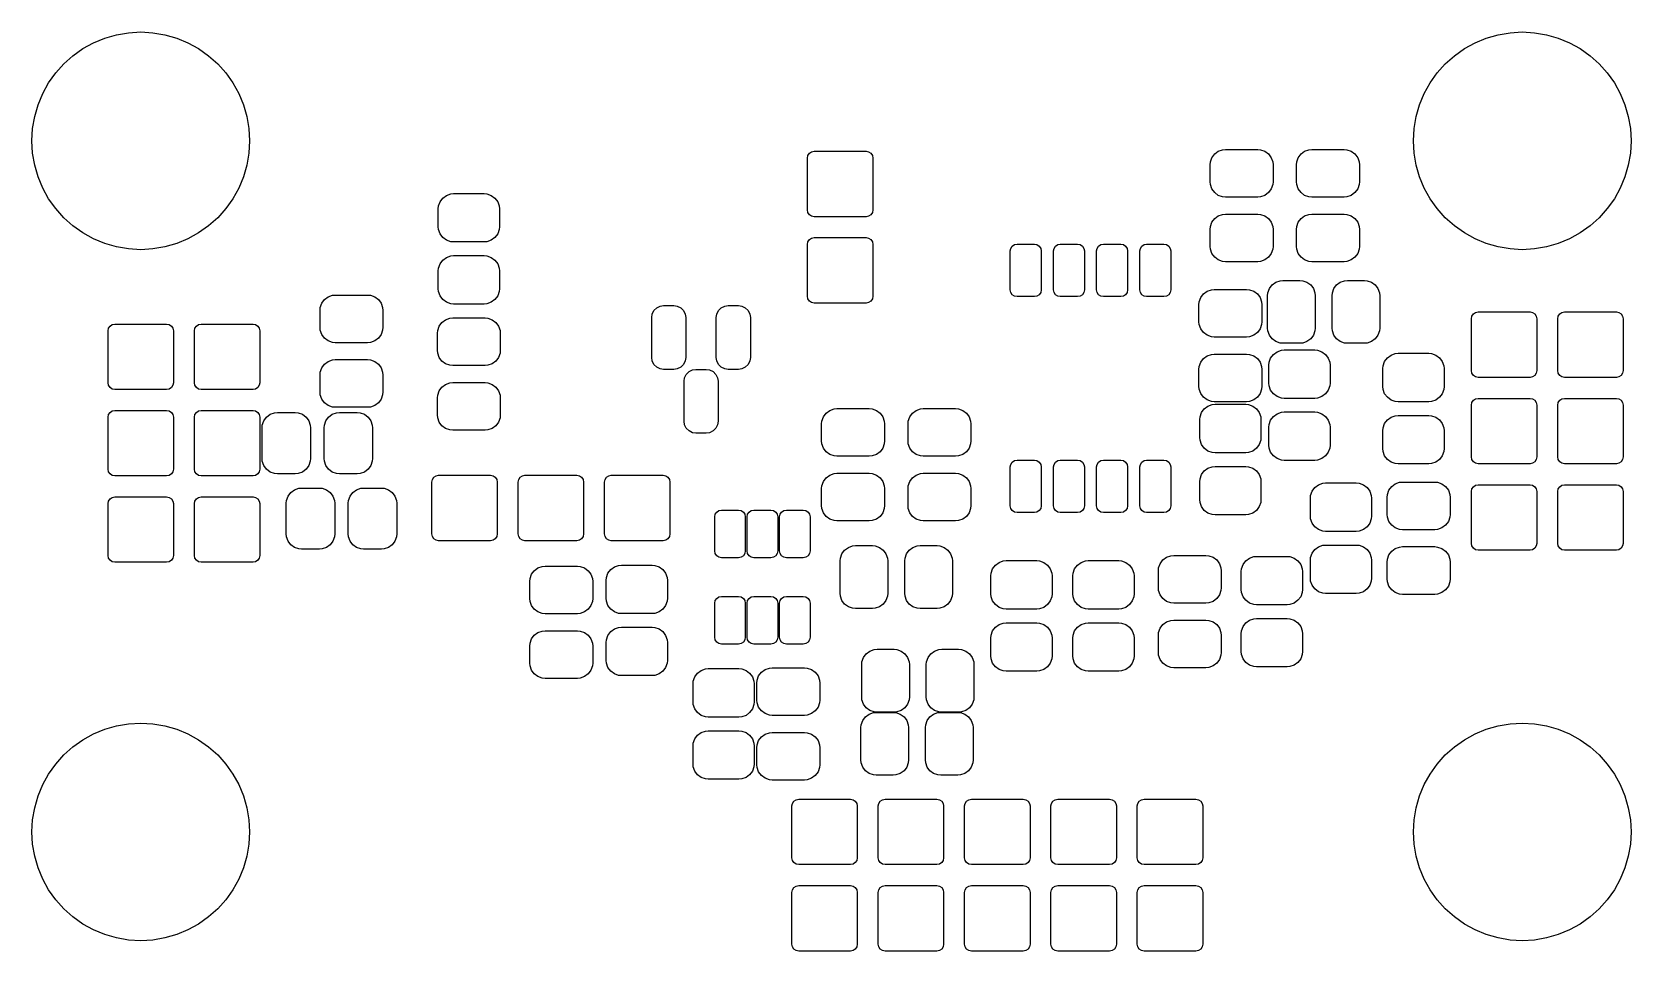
# Model space of a CAD drawing. Extents: x -0.13 to 1.73, y -0.14 to 0.93.
import ezdxf

# ---------------------------------------------------------------- set-up
doc = ezdxf.new("R2010")
doc.units = 0
doc.header["$MEASUREMENT"] = 0
doc.layers.add('BLACK', color=7, linetype='CONTINUOUS')

msp = doc.modelspace()

# ---------------------------------------------------------------- linework, layer by layer
at = {"layer": 'BLACK', "linetype": 'CONTINUOUS'}
for p, q in [((-0.0141, 0.9252), (0, 0.926)), ((0, 0.926), (0.0141, 0.9252)), ((1.5859, 0.9252), (1.6, 0.926)), ((1.6, 0.926), (1.6141, 0.9252)), ((-0.067, 0.9067), (-0.0547, 0.9135)), ((-0.0547, 0.9135), (-0.0416, 0.9189)), ((-0.0416, 0.9189), (-0.028, 0.9228)), ((-0.028, 0.9228), (-0.0141, 0.9252)), ((0.0141, 0.9252), (0.028, 0.9228)), ((0.028, 0.9228), (0.0416, 0.9189)), ((0.0416, 0.9189), (0.0547, 0.9135)), ((0.0547, 0.9135), (0.067, 0.9067)), ((1.533, 0.9067), (1.5453, 0.9135)), ((1.5453, 0.9135), (1.5584, 0.9189)), ((1.5584, 0.9189), (1.572, 0.9228)), ((1.572, 0.9228), (1.5859, 0.9252)), ((1.6141, 0.9252), (1.628, 0.9228)), ((1.628, 0.9228), (1.6416, 0.9189)), ((1.6416, 0.9189), (1.6547, 0.9135)), ((1.6547, 0.9135), (1.667, 0.9067)), ((-0.0985, 0.8786), (-0.0891, 0.8891)), ((-0.0891, 0.8891), (-0.0785, 0.8985)), ((-0.0785, 0.8985), (-0.067, 0.9067)), ((0.067, 0.9067), (0.0785, 0.8985)), ((0.0785, 0.8985), (0.0891, 0.8891)), ((0.0891, 0.8891), (0.0985, 0.8786)), ((1.5015, 0.8786), (1.5109, 0.8891)), ((1.5109, 0.8891), (1.5214, 0.8985)), ((1.5214, 0.8985), (1.533, 0.9067)), ((1.667, 0.9067), (1.6785, 0.8985)), ((1.6785, 0.8985), (1.6891, 0.8891)), ((1.6891, 0.8891), (1.6985, 0.8786)), ((-0.1067, 0.867), (-0.0985, 0.8786)), ((0.0985, 0.8786), (0.1067, 0.867)), ((1.4933, 0.867), (1.5015, 0.8786)), ((1.6985, 0.8786), (1.7067, 0.867)), ((-0.1189, 0.8416), (-0.1135, 0.8547)), ((-0.1135, 0.8547), (-0.1067, 0.867)), ((0.1067, 0.867), (0.1135, 0.8547)), ((0.1135, 0.8547), (0.1189, 0.8416)), ((1.4811, 0.8416), (1.4865, 0.8547)), ((1.4865, 0.8547), (1.4933, 0.867)), ((1.7067, 0.867), (1.7135, 0.8547)), ((1.7135, 0.8547), (1.7189, 0.8416)), ((-0.1228, 0.828), (-0.1189, 0.8416)), ((0.1189, 0.8416), (0.1228, 0.828)), ((1.4772, 0.828), (1.4811, 0.8416)), ((1.7189, 0.8416), (1.7228, 0.828)), ((-0.1252, 0.8141), (-0.1228, 0.828)), ((0.1228, 0.828), (0.1252, 0.8141)), ((1.4748, 0.8141), (1.4772, 0.828)), ((1.7228, 0.828), (1.7252, 0.8141)), ((-0.126, 0.8), (-0.1252, 0.8141)), ((-0.1252, 0.7859), (-0.126, 0.8)), ((0.1252, 0.8141), (0.126, 0.8)), ((0.126, 0.8), (0.1252, 0.7859)), ((1.474, 0.8), (1.4748, 0.8141)), ((1.4748, 0.7859), (1.474, 0.8)), ((1.7252, 0.8141), (1.726, 0.8)), ((1.726, 0.8), (1.7252, 0.7859)), ((-0.1228, 0.772), (-0.1252, 0.7859)), ((0.1252, 0.7859), (0.1228, 0.772)), ((0.7721, 0.78), (0.7727, 0.783)), ((0.7721, 0.72), (0.7721, 0.78)), ((0.7727, 0.783), (0.7744, 0.7856)), ((0.7744, 0.7856), (0.777, 0.7873)), ((0.777, 0.7873), (0.78, 0.7879)), ((0.78, 0.7879), (0.84, 0.7879)), ((0.84, 0.7879), (0.843, 0.7873)), ((0.843, 0.7873), (0.8456, 0.7856)), ((0.8456, 0.7856), (0.8473, 0.783)), ((0.8473, 0.783), (0.8479, 0.78)), ((0.8479, 0.78), (0.8479, 0.72)), ((1.2389, 0.7755), (1.2406, 0.7805)), ((1.2406, 0.7805), (1.2438, 0.7848)), ((1.2438, 0.7848), (1.248, 0.7879)), ((1.248, 0.7879), (1.253, 0.7897)), ((1.253, 0.7897), (1.2563, 0.79)), ((1.2563, 0.79), (1.2937, 0.79)), ((1.2937, 0.79), (1.297, 0.7897)), ((1.297, 0.7897), (1.302, 0.7879)), ((1.302, 0.7879), (1.3062, 0.7848)), ((1.3062, 0.7848), (1.3094, 0.7805)), ((1.3094, 0.7805), (1.3111, 0.7755)), ((1.3389, 0.7755), (1.3406, 0.7805)), ((1.3406, 0.7805), (1.3438, 0.7848)), ((1.3438, 0.7848), (1.348, 0.7879)), ((1.348, 0.7879), (1.353, 0.7897)), ((1.353, 0.7897), (1.3563, 0.79)), ((1.3563, 0.79), (1.3937, 0.79)), ((1.3937, 0.79), (1.397, 0.7897)), ((1.397, 0.7897), (1.402, 0.7879)), ((1.402, 0.7879), (1.4062, 0.7848)), ((1.4062, 0.7848), (1.4094, 0.7805)), ((1.4094, 0.7805), (1.4111, 0.7755)), ((1.4772, 0.772), (1.4748, 0.7859)), ((1.7252, 0.7859), (1.7228, 0.772)), ((-0.1189, 0.7584), (-0.1228, 0.772)), ((0.1228, 0.772), (0.1189, 0.7584)), ((1.2386, 0.7722), (1.2389, 0.7755)), ((1.2386, 0.7526), (1.2386, 0.7722)), ((1.3111, 0.7755), (1.3114, 0.7722)), ((1.3114, 0.7722), (1.3114, 0.7526)), ((1.3386, 0.7722), (1.3389, 0.7755)), ((1.3386, 0.7526), (1.3386, 0.7722)), ((1.4111, 0.7755), (1.4114, 0.7722)), ((1.4114, 0.7722), (1.4114, 0.7526)), ((1.4811, 0.7584), (1.4772, 0.772)), ((1.7228, 0.772), (1.7189, 0.7584)), ((-0.1135, 0.7453), (-0.1189, 0.7584)), ((-0.1067, 0.733), (-0.1135, 0.7453)), ((0.1135, 0.7453), (0.1067, 0.733)), ((0.1189, 0.7584), (0.1135, 0.7453)), ((1.2389, 0.7493), (1.2386, 0.7526)), ((1.2406, 0.7443), (1.2389, 0.7493)), ((1.2438, 0.74), (1.2406, 0.7443)), ((1.3094, 0.7443), (1.3062, 0.74)), ((1.3111, 0.7493), (1.3094, 0.7443)), ((1.3114, 0.7526), (1.3111, 0.7493)), ((1.3389, 0.7493), (1.3386, 0.7526)), ((1.3406, 0.7443), (1.3389, 0.7493)), ((1.3438, 0.74), (1.3406, 0.7443)), ((1.4094, 0.7443), (1.4062, 0.74)), ((1.4111, 0.7493), (1.4094, 0.7443)), ((1.4114, 0.7526), (1.4111, 0.7493)), ((1.4865, 0.7453), (1.4811, 0.7584)), ((1.4933, 0.733), (1.4865, 0.7453)), ((1.7135, 0.7453), (1.7067, 0.733)), ((1.7189, 0.7584), (1.7135, 0.7453)), ((-0.0985, 0.7215), (-0.1067, 0.733)), ((0.1067, 0.733), (0.0985, 0.7215)), ((0.3446, 0.7213), (0.3449, 0.7246)), ((0.3449, 0.7246), (0.3466, 0.7295)), ((0.3466, 0.7295), (0.3498, 0.7338)), ((0.3498, 0.7338), (0.354, 0.7369)), ((0.354, 0.7369), (0.359, 0.7387)), ((0.359, 0.7387), (0.3623, 0.739)), ((0.3623, 0.739), (0.3977, 0.739)), ((0.3977, 0.739), (0.401, 0.7387)), ((0.401, 0.7387), (0.406, 0.7369)), ((0.406, 0.7369), (0.4102, 0.7338)), ((0.4102, 0.7338), (0.4134, 0.7295)), ((0.4134, 0.7295), (0.4151, 0.7246)), ((0.4151, 0.7246), (0.4154, 0.7213)), ((1.248, 0.7369), (1.2438, 0.74)), ((1.253, 0.7352), (1.248, 0.7369)), ((1.2563, 0.7348), (1.253, 0.7352)), ((1.2937, 0.7348), (1.2563, 0.7348)), ((1.297, 0.7352), (1.2937, 0.7348)), ((1.302, 0.7369), (1.297, 0.7352)), ((1.3062, 0.74), (1.302, 0.7369)), ((1.348, 0.7369), (1.3438, 0.74)), ((1.353, 0.7352), (1.348, 0.7369)), ((1.3563, 0.7348), (1.353, 0.7352)), ((1.3937, 0.7348), (1.3563, 0.7348)), ((1.397, 0.7352), (1.3937, 0.7348)), ((1.402, 0.7369), (1.397, 0.7352)), ((1.4062, 0.74), (1.402, 0.7369)), ((1.5015, 0.7215), (1.4933, 0.733)), ((1.7067, 0.733), (1.6985, 0.7215)), ((-0.0891, 0.7109), (-0.0985, 0.7215)), ((-0.0785, 0.7015), (-0.0891, 0.7109)), ((0.0891, 0.7109), (0.0785, 0.7015)), ((0.0985, 0.7215), (0.0891, 0.7109)), ((0.3446, 0.7006), (0.3446, 0.7213)), ((0.4154, 0.7213), (0.4154, 0.7006)), ((0.7727, 0.717), (0.7721, 0.72)), ((0.7744, 0.7144), (0.7727, 0.717)), ((0.777, 0.7127), (0.7744, 0.7144)), ((0.78, 0.7121), (0.777, 0.7127)), ((0.84, 0.7121), (0.78, 0.7121)), ((0.843, 0.7127), (0.84, 0.7121)), ((0.8456, 0.7144), (0.843, 0.7127)), ((0.8473, 0.717), (0.8456, 0.7144)), ((0.8479, 0.72), (0.8473, 0.717)), ((1.2389, 0.7007), (1.2406, 0.7057)), ((1.2406, 0.7057), (1.2438, 0.71)), ((1.2438, 0.71), (1.248, 0.7131)), ((1.248, 0.7131), (1.253, 0.7148)), ((1.253, 0.7148), (1.2563, 0.7152)), ((1.2563, 0.7152), (1.2937, 0.7152)), ((1.2937, 0.7152), (1.297, 0.7148)), ((1.297, 0.7148), (1.302, 0.7131)), ((1.302, 0.7131), (1.3062, 0.71)), ((1.3062, 0.71), (1.3094, 0.7057)), ((1.3094, 0.7057), (1.3111, 0.7007)), ((1.3389, 0.7007), (1.3406, 0.7057)), ((1.3406, 0.7057), (1.3438, 0.71)), ((1.3438, 0.71), (1.348, 0.7131)), ((1.348, 0.7131), (1.353, 0.7148)), ((1.353, 0.7148), (1.3563, 0.7152)), ((1.3563, 0.7152), (1.3937, 0.7152)), ((1.3937, 0.7152), (1.397, 0.7148)), ((1.397, 0.7148), (1.402, 0.7131)), ((1.402, 0.7131), (1.4062, 0.71)), ((1.4062, 0.71), (1.4094, 0.7057)), ((1.4094, 0.7057), (1.4111, 0.7007)), ((1.5109, 0.7109), (1.5015, 0.7215)), ((1.5214, 0.7015), (1.5109, 0.7109)), ((1.6891, 0.7109), (1.6785, 0.7015)), ((1.6985, 0.7215), (1.6891, 0.7109)), ((-0.067, 0.6933), (-0.0785, 0.7015)), ((-0.0547, 0.6865), (-0.067, 0.6933)), ((-0.0416, 0.6811), (-0.0547, 0.6865)), ((0.0547, 0.6865), (0.0416, 0.6811)), ((0.067, 0.6933), (0.0547, 0.6865)), ((0.0785, 0.7015), (0.067, 0.6933)), ((0.3449, 0.6973), (0.3446, 0.7006)), ((0.3466, 0.6923), (0.3449, 0.6973)), ((0.3498, 0.6881), (0.3466, 0.6923)), ((0.354, 0.6849), (0.3498, 0.6881)), ((0.4102, 0.6881), (0.406, 0.6849)), ((0.4134, 0.6923), (0.4102, 0.6881)), ((0.4151, 0.6973), (0.4134, 0.6923)), ((0.4154, 0.7006), (0.4151, 0.6973)), ((0.7727, 0.683), (0.7744, 0.6856)), ((0.7744, 0.6856), (0.777, 0.6873)), ((0.777, 0.6873), (0.78, 0.6879)), ((0.78, 0.6879), (0.84, 0.6879)), ((0.84, 0.6879), (0.843, 0.6873)), ((0.843, 0.6873), (0.8456, 0.6856)), ((0.8456, 0.6856), (0.8473, 0.683)), ((1.2386, 0.6974), (1.2389, 0.7007)), ((1.2386, 0.6778), (1.2386, 0.6974)), ((1.3111, 0.7007), (1.3114, 0.6974)), ((1.3114, 0.6974), (1.3114, 0.6778)), ((1.3386, 0.6974), (1.3389, 0.7007)), ((1.3386, 0.6778), (1.3386, 0.6974)), ((1.4111, 0.7007), (1.4114, 0.6974)), ((1.4114, 0.6974), (1.4114, 0.6778)), ((1.533, 0.6933), (1.5214, 0.7015)), ((1.5453, 0.6865), (1.533, 0.6933)), ((1.5584, 0.6811), (1.5453, 0.6865)), ((1.6547, 0.6865), (1.6416, 0.6811)), ((1.667, 0.6933), (1.6547, 0.6865)), ((1.6785, 0.7015), (1.667, 0.6933)), ((-0.028, 0.6772), (-0.0416, 0.6811)), ((-0.0141, 0.6748), (-0.028, 0.6772)), ((0, 0.674), (-0.0141, 0.6748)), ((0.0141, 0.6748), (0, 0.674)), ((0.028, 0.6772), (0.0141, 0.6748)), ((0.0416, 0.6811), (0.028, 0.6772)), ((0.359, 0.6832), (0.354, 0.6849)), ((0.354, 0.6651), (0.359, 0.6668)), ((0.3623, 0.6829), (0.359, 0.6832)), ((0.359, 0.6668), (0.3623, 0.6671)), ((0.3977, 0.6829), (0.3623, 0.6829)), ((0.3623, 0.6671), (0.3977, 0.6671)), ((0.401, 0.6832), (0.3977, 0.6829)), ((0.3977, 0.6671), (0.401, 0.6668)), ((0.406, 0.6849), (0.401, 0.6832)), ((0.401, 0.6668), (0.406, 0.6651)), ((0.7721, 0.68), (0.7727, 0.683)), ((0.7721, 0.62), (0.7721, 0.68)), ((0.8473, 0.683), (0.8479, 0.68)), ((0.8479, 0.68), (0.8479, 0.62)), ((1.0071, 0.6725), (1.0077, 0.6755)), ((1.0071, 0.6275), (1.0071, 0.6725)), ((1.0077, 0.6755), (1.0094, 0.6781)), ((1.0094, 0.6781), (1.012, 0.6798)), ((1.012, 0.6798), (1.015, 0.6804)), ((1.015, 0.6804), (1.035, 0.6804)), ((1.035, 0.6804), (1.038, 0.6798)), ((1.038, 0.6798), (1.0406, 0.6781)), ((1.0406, 0.6781), (1.0423, 0.6755)), ((1.0423, 0.6755), (1.0429, 0.6725)), ((1.0429, 0.6725), (1.0429, 0.6275)), ((1.0571, 0.6725), (1.0577, 0.6755)), ((1.0571, 0.6275), (1.0571, 0.6725)), ((1.0577, 0.6755), (1.0594, 0.6781)), ((1.0594, 0.6781), (1.062, 0.6798)), ((1.062, 0.6798), (1.065, 0.6804)), ((1.065, 0.6804), (1.085, 0.6804)), ((1.085, 0.6804), (1.088, 0.6798)), ((1.088, 0.6798), (1.0906, 0.6781)), ((1.0906, 0.6781), (1.0923, 0.6755)), ((1.0923, 0.6755), (1.0929, 0.6725)), ((1.0929, 0.6725), (1.0929, 0.6275)), ((1.1071, 0.6725), (1.1077, 0.6755)), ((1.1071, 0.6275), (1.1071, 0.6725)), ((1.1077, 0.6755), (1.1094, 0.6781)), ((1.1094, 0.6781), (1.112, 0.6798)), ((1.112, 0.6798), (1.115, 0.6804)), ((1.115, 0.6804), (1.135, 0.6804)), ((1.135, 0.6804), (1.138, 0.6798)), ((1.138, 0.6798), (1.1406, 0.6781)), ((1.1406, 0.6781), (1.1423, 0.6755)), ((1.1423, 0.6755), (1.1429, 0.6725)), ((1.1429, 0.6725), (1.1429, 0.6275)), ((1.1571, 0.6725), (1.1577, 0.6755)), ((1.1571, 0.6275), (1.1571, 0.6725)), ((1.1577, 0.6755), (1.1594, 0.6781)), ((1.1594, 0.6781), (1.162, 0.6798)), ((1.162, 0.6798), (1.165, 0.6804)), ((1.165, 0.6804), (1.185, 0.6804)), ((1.185, 0.6804), (1.188, 0.6798)), ((1.188, 0.6798), (1.1906, 0.6781)), ((1.1906, 0.6781), (1.1923, 0.6755)), ((1.1923, 0.6755), (1.1929, 0.6725)), ((1.1929, 0.6725), (1.1929, 0.6275)), ((1.2389, 0.6745), (1.2386, 0.6778)), ((1.2406, 0.6695), (1.2389, 0.6745)), ((1.2438, 0.6652), (1.2406, 0.6695)), ((1.3094, 0.6695), (1.3062, 0.6652)), ((1.3111, 0.6745), (1.3094, 0.6695)), ((1.3114, 0.6778), (1.3111, 0.6745)), ((1.3389, 0.6745), (1.3386, 0.6778)), ((1.3406, 0.6695), (1.3389, 0.6745)), ((1.3438, 0.6652), (1.3406, 0.6695)), ((1.4094, 0.6695), (1.4062, 0.6652)), ((1.4111, 0.6745), (1.4094, 0.6695)), ((1.4114, 0.6778), (1.4111, 0.6745)), ((1.572, 0.6772), (1.5584, 0.6811)), ((1.5859, 0.6748), (1.572, 0.6772)), ((1.6, 0.674), (1.5859, 0.6748)), ((1.6141, 0.6748), (1.6, 0.674)), ((1.628, 0.6772), (1.6141, 0.6748)), ((1.6416, 0.6811), (1.628, 0.6772)), ((0.3446, 0.6494), (0.3449, 0.6527)), ((0.3446, 0.6287), (0.3446, 0.6494)), ((0.3449, 0.6527), (0.3466, 0.6577)), ((0.3466, 0.6577), (0.3498, 0.6619)), ((0.3498, 0.6619), (0.354, 0.6651)), ((0.406, 0.6651), (0.4102, 0.6619)), ((0.4102, 0.6619), (0.4134, 0.6577)), ((0.4134, 0.6577), (0.4151, 0.6527)), ((0.4151, 0.6527), (0.4154, 0.6494)), ((0.4154, 0.6494), (0.4154, 0.6287)), ((1.248, 0.6621), (1.2438, 0.6652)), ((1.253, 0.6603), (1.248, 0.6621)), ((1.2563, 0.66), (1.253, 0.6603)), ((1.2937, 0.66), (1.2563, 0.66)), ((1.297, 0.6603), (1.2937, 0.66)), ((1.302, 0.6621), (1.297, 0.6603)), ((1.3062, 0.6652), (1.302, 0.6621)), ((1.348, 0.6621), (1.3438, 0.6652)), ((1.353, 0.6603), (1.348, 0.6621)), ((1.3563, 0.66), (1.353, 0.6603)), ((1.3937, 0.66), (1.3563, 0.66)), ((1.397, 0.6603), (1.3937, 0.66)), ((1.402, 0.6621), (1.397, 0.6603)), ((1.4062, 0.6652), (1.402, 0.6621)), ((1.3071, 0.629), (1.3102, 0.6332)), ((1.3102, 0.6332), (1.3145, 0.6364)), ((1.3145, 0.6364), (1.3195, 0.6381)), ((1.3195, 0.6381), (1.3228, 0.6384)), ((1.3228, 0.6384), (1.3424, 0.6384)), ((1.3424, 0.6384), (1.3457, 0.6381)), ((1.3457, 0.6381), (1.3507, 0.6364)), ((1.3507, 0.6364), (1.355, 0.6332)), ((1.355, 0.6332), (1.3581, 0.629)), ((1.3819, 0.629), (1.385, 0.6332)), ((1.385, 0.6332), (1.3893, 0.6364)), ((1.3893, 0.6364), (1.3943, 0.6381)), ((1.3943, 0.6381), (1.3976, 0.6384)), ((1.3976, 0.6384), (1.4172, 0.6384)), ((1.4172, 0.6384), (1.4205, 0.6381)), ((1.4205, 0.6381), (1.4255, 0.6364)), ((1.4255, 0.6364), (1.4298, 0.6332)), ((1.4298, 0.6332), (1.4329, 0.629)), ((0.2079, 0.607), (0.2096, 0.612)), ((0.2096, 0.612), (0.2128, 0.6163)), ((0.2128, 0.6163), (0.217, 0.6194)), ((0.217, 0.6194), (0.222, 0.6212)), ((0.222, 0.6212), (0.2253, 0.6215)), ((0.2253, 0.6215), (0.2627, 0.6215)), ((0.2627, 0.6215), (0.266, 0.6212)), ((0.266, 0.6212), (0.271, 0.6194)), ((0.271, 0.6194), (0.2752, 0.6163)), ((0.2752, 0.6163), (0.2784, 0.612)), ((0.2784, 0.612), (0.2801, 0.607)), ((0.3449, 0.6254), (0.3446, 0.6287)), ((0.3466, 0.6205), (0.3449, 0.6254)), ((0.3498, 0.6162), (0.3466, 0.6205)), ((0.354, 0.6131), (0.3498, 0.6162)), ((0.359, 0.6113), (0.354, 0.6131)), ((0.3623, 0.611), (0.359, 0.6113)), ((0.401, 0.6113), (0.3977, 0.611)), ((0.406, 0.6131), (0.401, 0.6113)), ((0.4102, 0.6162), (0.406, 0.6131)), ((0.4134, 0.6205), (0.4102, 0.6162)), ((0.4151, 0.6254), (0.4134, 0.6205)), ((0.4154, 0.6287), (0.4151, 0.6254)), ((0.7727, 0.617), (0.7721, 0.62)), ((0.7744, 0.6144), (0.7727, 0.617)), ((0.777, 0.6127), (0.7744, 0.6144)), ((0.78, 0.6121), (0.777, 0.6127)), ((0.84, 0.6121), (0.78, 0.6121)), ((0.843, 0.6127), (0.84, 0.6121)), ((0.8456, 0.6144), (0.843, 0.6127)), ((0.8473, 0.617), (0.8456, 0.6144)), ((0.8479, 0.62), (0.8473, 0.617)), ((1.0077, 0.6245), (1.0071, 0.6275)), ((1.0094, 0.6219), (1.0077, 0.6245)), ((1.012, 0.6202), (1.0094, 0.6219)), ((1.015, 0.6196), (1.012, 0.6202)), ((1.035, 0.6196), (1.015, 0.6196)), ((1.038, 0.6202), (1.035, 0.6196)), ((1.0406, 0.6219), (1.038, 0.6202)), ((1.0423, 0.6245), (1.0406, 0.6219)), ((1.0429, 0.6275), (1.0423, 0.6245)), ((1.0577, 0.6245), (1.0571, 0.6275)), ((1.0594, 0.6219), (1.0577, 0.6245)), ((1.062, 0.6202), (1.0594, 0.6219)), ((1.065, 0.6196), (1.062, 0.6202)), ((1.085, 0.6196), (1.065, 0.6196)), ((1.088, 0.6202), (1.085, 0.6196)), ((1.0906, 0.6219), (1.088, 0.6202)), ((1.0923, 0.6245), (1.0906, 0.6219)), ((1.0929, 0.6275), (1.0923, 0.6245)), ((1.1077, 0.6245), (1.1071, 0.6275)), ((1.1094, 0.6219), (1.1077, 0.6245)), ((1.112, 0.6202), (1.1094, 0.6219)), ((1.115, 0.6196), (1.112, 0.6202)), ((1.135, 0.6196), (1.115, 0.6196)), ((1.138, 0.6202), (1.135, 0.6196)), ((1.1406, 0.6219), (1.138, 0.6202)), ((1.1423, 0.6245), (1.1406, 0.6219)), ((1.1429, 0.6275), (1.1423, 0.6245)), ((1.1577, 0.6245), (1.1571, 0.6275)), ((1.1594, 0.6219), (1.1577, 0.6245)), ((1.162, 0.6202), (1.1594, 0.6219)), ((1.165, 0.6196), (1.162, 0.6202)), ((1.185, 0.6196), (1.165, 0.6196)), ((1.188, 0.6202), (1.185, 0.6196)), ((1.1906, 0.6219), (1.188, 0.6202)), ((1.1923, 0.6245), (1.1906, 0.6219)), ((1.1929, 0.6275), (1.1923, 0.6245)), ((1.2256, 0.6102), (1.2259, 0.6135)), ((1.2259, 0.6135), (1.2276, 0.6185)), ((1.2276, 0.6185), (1.2308, 0.6228)), ((1.2308, 0.6228), (1.235, 0.6259)), ((1.235, 0.6259), (1.24, 0.6277)), ((1.24, 0.6277), (1.2433, 0.628)), ((1.2433, 0.628), (1.2807, 0.628)), ((1.2807, 0.628), (1.284, 0.6277)), ((1.284, 0.6277), (1.289, 0.6259)), ((1.289, 0.6259), (1.2932, 0.6228)), ((1.2932, 0.6228), (1.2964, 0.6185)), ((1.2964, 0.6185), (1.2981, 0.6135)), ((1.2981, 0.6135), (1.2984, 0.6102)), ((1.305, 0.6207), (1.3054, 0.624)), ((1.305, 0.5833), (1.305, 0.6207)), ((1.3054, 0.624), (1.3071, 0.629)), ((1.3581, 0.629), (1.3599, 0.624)), ((1.3599, 0.624), (1.3602, 0.6207)), ((1.3602, 0.6207), (1.3602, 0.5833)), ((1.3798, 0.6207), (1.3801, 0.624)), ((1.3798, 0.5833), (1.3798, 0.6207)), ((1.3801, 0.624), (1.3819, 0.629)), ((1.4329, 0.629), (1.4346, 0.624)), ((1.4346, 0.624), (1.435, 0.6207)), ((1.435, 0.6207), (1.435, 0.5833)), ((0.2076, 0.6037), (0.2079, 0.607)), ((0.2076, 0.5841), (0.2076, 0.6037)), ((0.2801, 0.607), (0.2804, 0.6037)), ((0.2804, 0.6037), (0.2804, 0.5841)), ((0.3488, 0.5898), (0.353, 0.5929)), ((0.353, 0.5929), (0.358, 0.5947)), ((0.358, 0.5947), (0.3613, 0.595)), ((0.3613, 0.595), (0.3987, 0.595)), ((0.3977, 0.611), (0.3623, 0.611)), ((0.3987, 0.595), (0.402, 0.5947)), ((0.402, 0.5947), (0.407, 0.5929)), ((0.407, 0.5929), (0.4112, 0.5898)), ((0.5918, 0.5954), (0.5924, 0.5994)), ((0.5918, 0.5492), (0.5918, 0.5954)), ((0.5924, 0.5994), (0.5944, 0.6034)), ((0.5944, 0.6034), (0.5976, 0.6066)), ((0.5976, 0.6066), (0.6017, 0.6086)), ((0.6017, 0.6086), (0.6056, 0.6092)), ((0.6056, 0.6092), (0.6174, 0.6092)), ((0.6174, 0.6092), (0.6213, 0.6086)), ((0.6213, 0.6086), (0.6254, 0.6066)), ((0.6254, 0.6066), (0.6286, 0.6034)), ((0.6286, 0.6034), (0.6306, 0.5994)), ((0.6306, 0.5994), (0.6312, 0.5954)), ((0.6312, 0.5954), (0.6312, 0.5492)), ((0.6666, 0.5954), (0.6672, 0.5994)), ((0.6666, 0.5492), (0.6666, 0.5954)), ((0.6672, 0.5994), (0.6692, 0.6034)), ((0.6692, 0.6034), (0.6724, 0.6066)), ((0.6724, 0.6066), (0.6765, 0.6086)), ((0.6765, 0.6086), (0.6804, 0.6092)), ((0.6804, 0.6092), (0.6922, 0.6092)), ((0.6922, 0.6092), (0.6961, 0.6086)), ((0.6961, 0.6086), (0.7002, 0.6066)), ((0.7002, 0.6066), (0.7034, 0.6034)), ((0.7034, 0.6034), (0.7054, 0.5994)), ((0.7054, 0.5994), (0.706, 0.5954)), ((0.706, 0.5954), (0.706, 0.5492)), ((1.2256, 0.5906), (1.2256, 0.6102)), ((1.2984, 0.6102), (1.2984, 0.5906)), ((1.5411, 0.594), (1.5417, 0.597)), ((1.5411, 0.534), (1.5411, 0.594)), ((1.5417, 0.597), (1.5434, 0.5996)), ((1.5434, 0.5996), (1.546, 0.6013)), ((1.546, 0.6013), (1.549, 0.6019)), ((1.549, 0.6019), (1.609, 0.6019)), ((1.609, 0.6019), (1.612, 0.6013)), ((1.612, 0.6013), (1.6146, 0.5996)), ((1.6146, 0.5996), (1.6163, 0.597)), ((1.6163, 0.597), (1.6169, 0.594)), ((1.6169, 0.594), (1.6169, 0.534)), ((1.6411, 0.594), (1.6417, 0.597)), ((1.6411, 0.534), (1.6411, 0.594)), ((1.6417, 0.597), (1.6434, 0.5996)), ((1.6434, 0.5996), (1.646, 0.6013)), ((1.646, 0.6013), (1.649, 0.6019)), ((1.649, 0.6019), (1.709, 0.6019)), ((1.709, 0.6019), (1.712, 0.6013)), ((1.712, 0.6013), (1.7146, 0.5996)), ((1.7146, 0.5996), (1.7163, 0.597)), ((1.7163, 0.597), (1.7169, 0.594)), ((1.7169, 0.594), (1.7169, 0.534)), ((-0.0379, 0.58), (-0.0373, 0.583)), ((-0.0379, 0.52), (-0.0379, 0.58)), ((-0.0373, 0.583), (-0.0356, 0.5856)), ((-0.0356, 0.5856), (-0.033, 0.5873)), ((-0.033, 0.5873), (-0.03, 0.5879)), ((-0.03, 0.5879), (0.03, 0.5879)), ((0.03, 0.5879), (0.033, 0.5873)), ((0.033, 0.5873), (0.0356, 0.5856)), ((0.0356, 0.5856), (0.0373, 0.583)), ((0.0373, 0.583), (0.0379, 0.58)), ((0.0379, 0.58), (0.0379, 0.52)), ((0.0621, 0.58), (0.0627, 0.583)), ((0.0621, 0.52), (0.0621, 0.58)), ((0.0627, 0.583), (0.0644, 0.5856)), ((0.0644, 0.5856), (0.067, 0.5873)), ((0.067, 0.5873), (0.07, 0.5879)), ((0.07, 0.5879), (0.13, 0.5879)), ((0.13, 0.5879), (0.133, 0.5873)), ((0.133, 0.5873), (0.1356, 0.5856)), ((0.1356, 0.5856), (0.1373, 0.583)), ((0.1373, 0.583), (0.1379, 0.58)), ((0.1379, 0.58), (0.1379, 0.52)), ((0.2079, 0.5808), (0.2076, 0.5841)), ((0.2096, 0.5758), (0.2079, 0.5808)), ((0.2128, 0.5715), (0.2096, 0.5758)), ((0.2784, 0.5758), (0.2752, 0.5715)), ((0.2801, 0.5808), (0.2784, 0.5758)), ((0.2804, 0.5841), (0.2801, 0.5808)), ((0.3436, 0.5772), (0.3439, 0.5805)), ((0.3436, 0.5576), (0.3436, 0.5772)), ((0.3439, 0.5805), (0.3456, 0.5855)), ((0.3456, 0.5855), (0.3488, 0.5898)), ((0.4112, 0.5898), (0.4144, 0.5855)), ((0.4144, 0.5855), (0.4161, 0.5805)), ((0.4161, 0.5805), (0.4164, 0.5772)), ((0.4164, 0.5772), (0.4164, 0.5576)), ((1.2259, 0.5873), (1.2256, 0.5906)), ((1.2276, 0.5823), (1.2259, 0.5873)), ((1.2308, 0.578), (1.2276, 0.5823)), ((1.235, 0.5749), (1.2308, 0.578)), ((1.24, 0.5732), (1.235, 0.5749)), ((1.289, 0.5749), (1.284, 0.5732)), ((1.2932, 0.578), (1.289, 0.5749)), ((1.2964, 0.5823), (1.2932, 0.578)), ((1.2981, 0.5873), (1.2964, 0.5823)), ((1.2984, 0.5906), (1.2981, 0.5873)), ((1.3054, 0.58), (1.305, 0.5833)), ((1.3071, 0.575), (1.3054, 0.58)), ((1.3102, 0.5708), (1.3071, 0.575)), ((1.3581, 0.575), (1.355, 0.5708)), ((1.3599, 0.58), (1.3581, 0.575)), ((1.3602, 0.5833), (1.3599, 0.58)), ((1.3801, 0.58), (1.3798, 0.5833)), ((1.3819, 0.575), (1.3801, 0.58)), ((1.385, 0.5708), (1.3819, 0.575)), ((1.4329, 0.575), (1.4298, 0.5708)), ((1.4346, 0.58), (1.4329, 0.575)), ((1.435, 0.5833), (1.4346, 0.58)), ((0.217, 0.5684), (0.2128, 0.5715)), ((0.222, 0.5667), (0.217, 0.5684)), ((0.2253, 0.5663), (0.222, 0.5667)), ((0.2627, 0.5663), (0.2253, 0.5663)), ((0.266, 0.5667), (0.2627, 0.5663)), ((0.271, 0.5684), (0.266, 0.5667)), ((0.2752, 0.5715), (0.271, 0.5684)), ((0.3439, 0.5543), (0.3436, 0.5576)), ((0.4164, 0.5576), (0.4161, 0.5543)), ((1.2433, 0.5728), (1.24, 0.5732)), ((1.2807, 0.5728), (1.2433, 0.5728)), ((1.284, 0.5732), (1.2807, 0.5728)), ((1.3145, 0.5676), (1.3102, 0.5708)), ((1.3118, 0.5528), (1.316, 0.5559)), ((1.3195, 0.5659), (1.3145, 0.5676)), ((1.316, 0.5559), (1.321, 0.5577)), ((1.3228, 0.5656), (1.3195, 0.5659)), ((1.321, 0.5577), (1.3243, 0.558)), ((1.3424, 0.5656), (1.3228, 0.5656)), ((1.3243, 0.558), (1.3597, 0.558)), ((1.3457, 0.5659), (1.3424, 0.5656)), ((1.3507, 0.5676), (1.3457, 0.5659)), ((1.355, 0.5708), (1.3507, 0.5676)), ((1.3597, 0.558), (1.363, 0.5577)), ((1.363, 0.5577), (1.368, 0.5559)), ((1.368, 0.5559), (1.3722, 0.5528)), ((1.3893, 0.5676), (1.385, 0.5708)), ((1.3943, 0.5659), (1.3893, 0.5676)), ((1.3976, 0.5656), (1.3943, 0.5659)), ((1.4172, 0.5656), (1.3976, 0.5656)), ((1.4205, 0.5659), (1.4172, 0.5656)), ((1.4255, 0.5676), (1.4205, 0.5659)), ((1.4298, 0.5708), (1.4255, 0.5676)), ((0.2079, 0.5322), (0.2096, 0.5372)), ((0.2096, 0.5372), (0.2128, 0.5415)), ((0.2128, 0.5415), (0.217, 0.5446)), ((0.217, 0.5446), (0.222, 0.5463)), ((0.222, 0.5463), (0.2253, 0.5467)), ((0.2253, 0.5467), (0.2627, 0.5467)), ((0.2627, 0.5467), (0.266, 0.5463)), ((0.266, 0.5463), (0.271, 0.5446)), ((0.271, 0.5446), (0.2752, 0.5415)), ((0.2752, 0.5415), (0.2784, 0.5372)), ((0.2784, 0.5372), (0.2801, 0.5322)), ((0.3456, 0.5493), (0.3439, 0.5543)), ((0.3488, 0.545), (0.3456, 0.5493)), ((0.353, 0.5419), (0.3488, 0.545)), ((0.358, 0.5402), (0.353, 0.5419)), ((0.3613, 0.5398), (0.358, 0.5402)), ((0.3987, 0.5398), (0.3613, 0.5398)), ((0.402, 0.5402), (0.3987, 0.5398)), ((0.407, 0.5419), (0.402, 0.5402)), ((0.4112, 0.545), (0.407, 0.5419)), ((0.4144, 0.5493), (0.4112, 0.545)), ((0.4161, 0.5543), (0.4144, 0.5493)), ((0.5924, 0.5452), (0.5918, 0.5492)), ((0.5944, 0.5412), (0.5924, 0.5452)), ((0.5976, 0.538), (0.5944, 0.5412)), ((0.6017, 0.536), (0.5976, 0.538)), ((0.6254, 0.538), (0.6213, 0.536)), ((0.6286, 0.5412), (0.6254, 0.538)), ((0.6306, 0.5452), (0.6286, 0.5412)), ((0.6312, 0.5492), (0.6306, 0.5452)), ((0.6672, 0.5452), (0.6666, 0.5492)), ((0.6692, 0.5412), (0.6672, 0.5452)), ((0.6724, 0.538), (0.6692, 0.5412)), ((0.6765, 0.536), (0.6724, 0.538)), ((0.7002, 0.538), (0.6961, 0.536)), ((0.7034, 0.5412), (0.7002, 0.538)), ((0.7054, 0.5452), (0.7034, 0.5412)), ((0.706, 0.5492), (0.7054, 0.5452)), ((1.2256, 0.5354), (1.2259, 0.5387)), ((1.2259, 0.5387), (1.2276, 0.5437)), ((1.2276, 0.5437), (1.2308, 0.548)), ((1.2308, 0.548), (1.235, 0.5511)), ((1.235, 0.5511), (1.24, 0.5528)), ((1.24, 0.5528), (1.2433, 0.5532)), ((1.2433, 0.5532), (1.2807, 0.5532)), ((1.2807, 0.5532), (1.284, 0.5528)), ((1.284, 0.5528), (1.289, 0.5511)), ((1.289, 0.5511), (1.2932, 0.548)), ((1.2932, 0.548), (1.2964, 0.5437)), ((1.2964, 0.5437), (1.2981, 0.5387)), ((1.2981, 0.5387), (1.2984, 0.5354)), ((1.3066, 0.5403), (1.3069, 0.5436)), ((1.3066, 0.5196), (1.3066, 0.5403)), ((1.3069, 0.5436), (1.3086, 0.5485)), ((1.3086, 0.5485), (1.3118, 0.5528)), ((1.3722, 0.5528), (1.3754, 0.5485)), ((1.3754, 0.5485), (1.3771, 0.5436)), ((1.3771, 0.5436), (1.3774, 0.5403)), ((1.3774, 0.5403), (1.3774, 0.5196)), ((1.4386, 0.5363), (1.4389, 0.5396)), ((1.4389, 0.5396), (1.4406, 0.5445)), ((1.4406, 0.5445), (1.4438, 0.5488)), ((1.4438, 0.5488), (1.448, 0.5519)), ((1.448, 0.5519), (1.453, 0.5537)), ((1.453, 0.5537), (1.4563, 0.554)), ((1.4563, 0.554), (1.4917, 0.554)), ((1.4917, 0.554), (1.495, 0.5537)), ((1.495, 0.5537), (1.5, 0.5519)), ((1.5, 0.5519), (1.5042, 0.5488)), ((1.5042, 0.5488), (1.5074, 0.5445)), ((1.5074, 0.5445), (1.5091, 0.5396)), ((1.5091, 0.5396), (1.5094, 0.5363)), ((-0.0373, 0.517), (-0.0379, 0.52)), ((0.0379, 0.52), (0.0373, 0.517)), ((0.0627, 0.517), (0.0621, 0.52)), ((0.1379, 0.52), (0.1373, 0.517)), ((0.2076, 0.5289), (0.2079, 0.5322)), ((0.2076, 0.5093), (0.2076, 0.5289)), ((0.2801, 0.5322), (0.2804, 0.5289)), ((0.2804, 0.5289), (0.2804, 0.5093)), ((0.353, 0.5181), (0.358, 0.5198)), ((0.358, 0.5198), (0.3613, 0.5202)), ((0.3613, 0.5202), (0.3987, 0.5202)), ((0.3987, 0.5202), (0.402, 0.5198)), ((0.402, 0.5198), (0.407, 0.5181)), ((0.6056, 0.5354), (0.6017, 0.536)), ((0.6174, 0.5354), (0.6056, 0.5354)), ((0.6213, 0.536), (0.6174, 0.5354)), ((0.6292, 0.5216), (0.6298, 0.5255)), ((0.6292, 0.4754), (0.6292, 0.5216)), ((0.6298, 0.5255), (0.6318, 0.5296)), ((0.6318, 0.5296), (0.635, 0.5328)), ((0.635, 0.5328), (0.6391, 0.5348)), ((0.6391, 0.5348), (0.643, 0.5354)), ((0.643, 0.5354), (0.6548, 0.5354)), ((0.6548, 0.5354), (0.6587, 0.5348)), ((0.6587, 0.5348), (0.6628, 0.5328)), ((0.6628, 0.5328), (0.666, 0.5296)), ((0.666, 0.5296), (0.668, 0.5255)), ((0.668, 0.5255), (0.6686, 0.5216)), ((0.6686, 0.5216), (0.6686, 0.4754)), ((0.6804, 0.5354), (0.6765, 0.536)), ((0.6922, 0.5354), (0.6804, 0.5354)), ((0.6961, 0.536), (0.6922, 0.5354)), ((1.2256, 0.5158), (1.2256, 0.5354)), ((1.2984, 0.5354), (1.2984, 0.5158)), ((1.3069, 0.5163), (1.3066, 0.5196)), ((1.3774, 0.5196), (1.3771, 0.5163)), ((1.4386, 0.5156), (1.4386, 0.5363)), ((1.5094, 0.5363), (1.5094, 0.5156)), ((1.5417, 0.531), (1.5411, 0.534)), ((1.5434, 0.5284), (1.5417, 0.531)), ((1.546, 0.5267), (1.5434, 0.5284)), ((1.549, 0.5261), (1.546, 0.5267)), ((1.609, 0.5261), (1.549, 0.5261)), ((1.612, 0.5267), (1.609, 0.5261)), ((1.6146, 0.5284), (1.612, 0.5267)), ((1.6163, 0.531), (1.6146, 0.5284)), ((1.6169, 0.534), (1.6163, 0.531)), ((1.6417, 0.531), (1.6411, 0.534)), ((1.6434, 0.5284), (1.6417, 0.531)), ((1.646, 0.5267), (1.6434, 0.5284)), ((1.649, 0.5261), (1.646, 0.5267)), ((1.709, 0.5261), (1.649, 0.5261)), ((1.712, 0.5267), (1.709, 0.5261)), ((1.7146, 0.5284), (1.712, 0.5267)), ((1.7163, 0.531), (1.7146, 0.5284)), ((1.7169, 0.534), (1.7163, 0.531)), ((-0.0356, 0.5144), (-0.0373, 0.517)), ((-0.033, 0.5127), (-0.0356, 0.5144)), ((-0.03, 0.5121), (-0.033, 0.5127)), ((0.03, 0.5121), (-0.03, 0.5121)), ((0.033, 0.5127), (0.03, 0.5121)), ((0.0356, 0.5144), (0.033, 0.5127)), ((0.0373, 0.517), (0.0356, 0.5144)), ((0.0644, 0.5144), (0.0627, 0.517)), ((0.067, 0.5127), (0.0644, 0.5144)), ((0.07, 0.5121), (0.067, 0.5127)), ((0.13, 0.5121), (0.07, 0.5121)), ((0.133, 0.5127), (0.13, 0.5121)), ((0.1356, 0.5144), (0.133, 0.5127)), ((0.1373, 0.517), (0.1356, 0.5144)), ((0.2079, 0.506), (0.2076, 0.5093)), ((0.2096, 0.501), (0.2079, 0.506)), ((0.2128, 0.4967), (0.2096, 0.501)), ((0.2784, 0.501), (0.2752, 0.4967)), ((0.2801, 0.506), (0.2784, 0.501)), ((0.2804, 0.5093), (0.2801, 0.506)), ((0.3436, 0.5024), (0.3439, 0.5057)), ((0.3436, 0.4828), (0.3436, 0.5024)), ((0.3439, 0.5057), (0.3456, 0.5107)), ((0.3456, 0.5107), (0.3488, 0.515)), ((0.3488, 0.515), (0.353, 0.5181)), ((0.407, 0.5181), (0.4112, 0.515)), ((0.4112, 0.515), (0.4144, 0.5107)), ((0.4144, 0.5107), (0.4161, 0.5057)), ((0.4161, 0.5057), (0.4164, 0.5024)), ((0.4164, 0.5024), (0.4164, 0.4828)), ((1.2259, 0.5125), (1.2256, 0.5158)), ((1.2276, 0.5075), (1.2259, 0.5125)), ((1.2308, 0.5032), (1.2276, 0.5075)), ((1.235, 0.5001), (1.2308, 0.5032)), ((1.24, 0.4983), (1.235, 0.5001)), ((1.289, 0.5001), (1.284, 0.4983)), ((1.2932, 0.5032), (1.289, 0.5001)), ((1.2964, 0.5075), (1.2932, 0.5032)), ((1.2981, 0.5125), (1.2964, 0.5075)), ((1.2984, 0.5158), (1.2981, 0.5125)), ((1.3086, 0.5113), (1.3069, 0.5163)), ((1.3118, 0.5071), (1.3086, 0.5113)), ((1.316, 0.5039), (1.3118, 0.5071)), ((1.321, 0.5022), (1.316, 0.5039)), ((1.3243, 0.5019), (1.321, 0.5022)), ((1.3597, 0.5019), (1.3243, 0.5019)), ((1.363, 0.5022), (1.3597, 0.5019)), ((1.368, 0.5039), (1.363, 0.5022)), ((1.3722, 0.5071), (1.368, 0.5039)), ((1.3754, 0.5113), (1.3722, 0.5071)), ((1.3771, 0.5163), (1.3754, 0.5113)), ((1.4389, 0.5123), (1.4386, 0.5156)), ((1.4406, 0.5073), (1.4389, 0.5123)), ((1.4438, 0.5031), (1.4406, 0.5073)), ((1.448, 0.4999), (1.4438, 0.5031)), ((1.5042, 0.5031), (1.5, 0.4999)), ((1.5074, 0.5073), (1.5042, 0.5031)), ((1.5091, 0.5123), (1.5074, 0.5073)), ((1.5094, 0.5156), (1.5091, 0.5123)), ((1.5434, 0.4996), (1.546, 0.5013)), ((1.546, 0.5013), (1.549, 0.5019)), ((1.549, 0.5019), (1.609, 0.5019)), ((1.609, 0.5019), (1.612, 0.5013)), ((1.612, 0.5013), (1.6146, 0.4996)), ((1.6434, 0.4996), (1.646, 0.5013)), ((1.646, 0.5013), (1.649, 0.5019)), ((1.649, 0.5019), (1.709, 0.5019)), ((1.709, 0.5019), (1.712, 0.5013)), ((1.712, 0.5013), (1.7146, 0.4996)), ((-0.0379, 0.48), (-0.0373, 0.483)), ((-0.0373, 0.483), (-0.0356, 0.4856)), ((-0.0356, 0.4856), (-0.033, 0.4873)), ((-0.033, 0.4873), (-0.03, 0.4879)), ((-0.03, 0.4879), (0.03, 0.4879)), ((0.03, 0.4879), (0.033, 0.4873)), ((0.033, 0.4873), (0.0356, 0.4856)), ((0.0356, 0.4856), (0.0373, 0.483)), ((0.0373, 0.483), (0.0379, 0.48)), ((0.0621, 0.48), (0.0627, 0.483)), ((0.0627, 0.483), (0.0644, 0.4856)), ((0.0644, 0.4856), (0.067, 0.4873)), ((0.067, 0.4873), (0.07, 0.4879)), ((0.07, 0.4879), (0.13, 0.4879)), ((0.13, 0.4879), (0.133, 0.4873)), ((0.133, 0.4873), (0.1356, 0.4856)), ((0.1356, 0.4856), (0.1373, 0.483)), ((0.1373, 0.483), (0.1379, 0.48)), ((0.1457, 0.4802), (0.15, 0.4834)), ((0.15, 0.4834), (0.1549, 0.4851)), ((0.1549, 0.4851), (0.1582, 0.4854)), ((0.1582, 0.4854), (0.1789, 0.4854)), ((0.1789, 0.4854), (0.1822, 0.4851)), ((0.1822, 0.4851), (0.1872, 0.4834)), ((0.1872, 0.4834), (0.1914, 0.4802)), ((0.217, 0.4936), (0.2128, 0.4967)), ((0.222, 0.4918), (0.217, 0.4936)), ((0.2176, 0.4802), (0.2218, 0.4834)), ((0.2218, 0.4834), (0.2268, 0.4851)), ((0.2253, 0.4915), (0.222, 0.4918)), ((0.2627, 0.4915), (0.2253, 0.4915)), ((0.2268, 0.4851), (0.2301, 0.4854)), ((0.2301, 0.4854), (0.2508, 0.4854)), ((0.2508, 0.4854), (0.2541, 0.4851)), ((0.2541, 0.4851), (0.259, 0.4834)), ((0.259, 0.4834), (0.2633, 0.4802)), ((0.266, 0.4918), (0.2627, 0.4915)), ((0.271, 0.4936), (0.266, 0.4918)), ((0.2752, 0.4967), (0.271, 0.4936)), ((0.3439, 0.4795), (0.3436, 0.4828)), ((0.4164, 0.4828), (0.4161, 0.4795)), ((0.7906, 0.4805), (0.7938, 0.4848)), ((0.7938, 0.4848), (0.798, 0.4879)), ((0.798, 0.4879), (0.803, 0.4897)), ((0.803, 0.4897), (0.8063, 0.49)), ((0.8063, 0.49), (0.8437, 0.49)), ((0.8437, 0.49), (0.847, 0.4897)), ((0.847, 0.4897), (0.852, 0.4879)), ((0.852, 0.4879), (0.8562, 0.4848)), ((0.8562, 0.4848), (0.8594, 0.4805)), ((0.8906, 0.4805), (0.8938, 0.4848)), ((0.8938, 0.4848), (0.898, 0.4879)), ((0.898, 0.4879), (0.903, 0.4897)), ((0.903, 0.4897), (0.9063, 0.49)), ((0.9063, 0.49), (0.9437, 0.49)), ((0.9437, 0.49), (0.947, 0.4897)), ((0.947, 0.4897), (0.952, 0.4879)), ((0.952, 0.4879), (0.9562, 0.4848)), ((0.9562, 0.4848), (0.9594, 0.4805)), ((1.2269, 0.4806), (1.2286, 0.4855)), ((1.2286, 0.4855), (1.2318, 0.4898)), ((1.2318, 0.4898), (1.236, 0.4929)), ((1.236, 0.4929), (1.241, 0.4947)), ((1.2433, 0.498), (1.24, 0.4983)), ((1.241, 0.4947), (1.2443, 0.495)), ((1.2807, 0.498), (1.2433, 0.498)), ((1.2443, 0.495), (1.2797, 0.495)), ((1.2797, 0.495), (1.283, 0.4947)), ((1.284, 0.4983), (1.2807, 0.498)), ((1.283, 0.4947), (1.288, 0.4929)), ((1.288, 0.4929), (1.2922, 0.4898)), ((1.2922, 0.4898), (1.2954, 0.4855)), ((1.2954, 0.4855), (1.2971, 0.4806)), ((1.3118, 0.4809), (1.316, 0.4841)), ((1.316, 0.4841), (1.321, 0.4858)), ((1.321, 0.4858), (1.3243, 0.4861)), ((1.3243, 0.4861), (1.3597, 0.4861)), ((1.3597, 0.4861), (1.363, 0.4858)), ((1.363, 0.4858), (1.368, 0.4841)), ((1.368, 0.4841), (1.3722, 0.4809)), ((1.453, 0.4982), (1.448, 0.4999)), ((1.448, 0.4801), (1.453, 0.4818)), ((1.4563, 0.4979), (1.453, 0.4982)), ((1.453, 0.4818), (1.4563, 0.4821)), ((1.4917, 0.4979), (1.4563, 0.4979)), ((1.4563, 0.4821), (1.4917, 0.4821)), ((1.495, 0.4982), (1.4917, 0.4979)), ((1.4917, 0.4821), (1.495, 0.4818)), ((1.5, 0.4999), (1.495, 0.4982)), ((1.495, 0.4818), (1.5, 0.4801)), ((1.5411, 0.494), (1.5417, 0.497)), ((1.5411, 0.434), (1.5411, 0.494)), ((1.5417, 0.497), (1.5434, 0.4996)), ((1.6146, 0.4996), (1.6163, 0.497)), ((1.6163, 0.497), (1.6169, 0.494)), ((1.6169, 0.494), (1.6169, 0.434)), ((1.6411, 0.494), (1.6417, 0.497)), ((1.6411, 0.434), (1.6411, 0.494)), ((1.6417, 0.497), (1.6434, 0.4996)), ((1.7146, 0.4996), (1.7163, 0.497)), ((1.7163, 0.497), (1.7169, 0.494)), ((1.7169, 0.494), (1.7169, 0.434)), ((-0.0379, 0.42), (-0.0379, 0.48)), ((0.0379, 0.48), (0.0379, 0.42)), ((0.0621, 0.42), (0.0621, 0.48)), ((0.1379, 0.48), (0.1379, 0.42)), ((0.1405, 0.4677), (0.1408, 0.471)), ((0.1405, 0.4323), (0.1405, 0.4677)), ((0.1408, 0.471), (0.1426, 0.476)), ((0.1426, 0.476), (0.1457, 0.4802)), ((0.1914, 0.4802), (0.1946, 0.476)), ((0.1946, 0.476), (0.1963, 0.471)), ((0.1963, 0.471), (0.1966, 0.4677)), ((0.1966, 0.4677), (0.1966, 0.4323)), ((0.2124, 0.4677), (0.2127, 0.471)), ((0.2124, 0.4323), (0.2124, 0.4677)), ((0.2127, 0.471), (0.2144, 0.476)), ((0.2144, 0.476), (0.2176, 0.4802)), ((0.2633, 0.4802), (0.2664, 0.476)), ((0.2664, 0.476), (0.2682, 0.471)), ((0.2682, 0.471), (0.2685, 0.4677)), ((0.2685, 0.4677), (0.2685, 0.4323)), ((0.3456, 0.4745), (0.3439, 0.4795)), ((0.3488, 0.4702), (0.3456, 0.4745)), ((0.353, 0.4671), (0.3488, 0.4702)), ((0.358, 0.4653), (0.353, 0.4671)), ((0.3613, 0.465), (0.358, 0.4653)), ((0.3987, 0.465), (0.3613, 0.465)), ((0.402, 0.4653), (0.3987, 0.465)), ((0.407, 0.4671), (0.402, 0.4653)), ((0.4112, 0.4702), (0.407, 0.4671)), ((0.4144, 0.4745), (0.4112, 0.4702)), ((0.4161, 0.4795), (0.4144, 0.4745)), ((0.6298, 0.4714), (0.6292, 0.4754)), ((0.6318, 0.4673), (0.6298, 0.4714)), ((0.635, 0.4641), (0.6318, 0.4673)), ((0.6391, 0.4621), (0.635, 0.4641)), ((0.6628, 0.4641), (0.6587, 0.4621)), ((0.666, 0.4673), (0.6628, 0.4641)), ((0.668, 0.4714), (0.666, 0.4673)), ((0.6686, 0.4754), (0.668, 0.4714)), ((0.7886, 0.4722), (0.7889, 0.4755)), ((0.7886, 0.4526), (0.7886, 0.4722)), ((0.7889, 0.4755), (0.7906, 0.4805)), ((0.8594, 0.4805), (0.8611, 0.4755)), ((0.8611, 0.4755), (0.8614, 0.4722)), ((0.8614, 0.4722), (0.8614, 0.4526)), ((0.8886, 0.4722), (0.8889, 0.4755)), ((0.8886, 0.4526), (0.8886, 0.4722)), ((0.8889, 0.4755), (0.8906, 0.4805)), ((0.9594, 0.4805), (0.9611, 0.4755)), ((0.9611, 0.4755), (0.9614, 0.4722)), ((0.9614, 0.4722), (0.9614, 0.4526)), ((1.2266, 0.4773), (1.2269, 0.4806)), ((1.2266, 0.4566), (1.2266, 0.4773)), ((1.2971, 0.4806), (1.2974, 0.4773)), ((1.2974, 0.4773), (1.2974, 0.4566)), ((1.3066, 0.4684), (1.3069, 0.4717)), ((1.3066, 0.4477), (1.3066, 0.4684)), ((1.3069, 0.4717), (1.3086, 0.4767)), ((1.3086, 0.4767), (1.3118, 0.4809)), ((1.3722, 0.4809), (1.3754, 0.4767)), ((1.3754, 0.4767), (1.3771, 0.4717)), ((1.3771, 0.4717), (1.3774, 0.4684)), ((1.3774, 0.4684), (1.3774, 0.4477)), ((1.4386, 0.4644), (1.4389, 0.4677)), ((1.4386, 0.4437), (1.4386, 0.4644)), ((1.4389, 0.4677), (1.4406, 0.4727)), ((1.4406, 0.4727), (1.4438, 0.4769)), ((1.4438, 0.4769), (1.448, 0.4801)), ((1.5, 0.4801), (1.5042, 0.4769)), ((1.5042, 0.4769), (1.5074, 0.4727)), ((1.5074, 0.4727), (1.5091, 0.4677)), ((1.5091, 0.4677), (1.5094, 0.4644)), ((1.5094, 0.4644), (1.5094, 0.4437)), ((0.643, 0.4616), (0.6391, 0.4621)), ((0.6548, 0.4616), (0.643, 0.4616)), ((0.6587, 0.4621), (0.6548, 0.4616)), ((0.7889, 0.4493), (0.7886, 0.4526)), ((0.7906, 0.4443), (0.7889, 0.4493)), ((0.8611, 0.4493), (0.8594, 0.4443)), ((0.8614, 0.4526), (0.8611, 0.4493)), ((0.8889, 0.4493), (0.8886, 0.4526)), ((0.8906, 0.4443), (0.8889, 0.4493)), ((0.9611, 0.4493), (0.9594, 0.4443)), ((0.9614, 0.4526), (0.9611, 0.4493)), ((1.2269, 0.4533), (1.2266, 0.4566)), ((1.2286, 0.4483), (1.2269, 0.4533)), ((1.2318, 0.4441), (1.2286, 0.4483)), ((1.2954, 0.4483), (1.2922, 0.4441)), ((1.2971, 0.4533), (1.2954, 0.4483)), ((1.2974, 0.4566), (1.2971, 0.4533)), ((1.3069, 0.4444), (1.3066, 0.4477)), ((1.3774, 0.4477), (1.3771, 0.4444)), ((0.1408, 0.429), (0.1405, 0.4323)), ((0.1426, 0.424), (0.1408, 0.429)), ((0.1963, 0.429), (0.1946, 0.424)), ((0.1966, 0.4323), (0.1963, 0.429)), ((0.2127, 0.429), (0.2124, 0.4323)), ((0.2144, 0.424), (0.2127, 0.429)), ((0.2682, 0.429), (0.2664, 0.424)), ((0.2685, 0.4323), (0.2682, 0.429)), ((0.7938, 0.44), (0.7906, 0.4443)), ((0.798, 0.4369), (0.7938, 0.44)), ((0.803, 0.4352), (0.798, 0.4369)), ((0.8063, 0.4348), (0.803, 0.4352)), ((0.8437, 0.4348), (0.8063, 0.4348)), ((0.847, 0.4352), (0.8437, 0.4348)), ((0.852, 0.4369), (0.847, 0.4352)), ((0.8562, 0.44), (0.852, 0.4369)), ((0.8594, 0.4443), (0.8562, 0.44)), ((0.8938, 0.44), (0.8906, 0.4443)), ((0.898, 0.4369), (0.8938, 0.44)), ((0.903, 0.4352), (0.898, 0.4369)), ((0.9063, 0.4348), (0.903, 0.4352)), ((0.9437, 0.4348), (0.9063, 0.4348)), ((0.947, 0.4352), (0.9437, 0.4348)), ((0.952, 0.4369), (0.947, 0.4352)), ((0.9562, 0.44), (0.952, 0.4369)), ((0.9594, 0.4443), (0.9562, 0.44)), ((1.0077, 0.4255), (1.0094, 0.4281)), ((1.0094, 0.4281), (1.012, 0.4298)), ((1.012, 0.4298), (1.015, 0.4304)), ((1.015, 0.4304), (1.035, 0.4304)), ((1.035, 0.4304), (1.038, 0.4298)), ((1.038, 0.4298), (1.0406, 0.4281)), ((1.0406, 0.4281), (1.0423, 0.4255)), ((1.0577, 0.4255), (1.0594, 0.4281)), ((1.0594, 0.4281), (1.062, 0.4298)), ((1.062, 0.4298), (1.065, 0.4304)), ((1.065, 0.4304), (1.085, 0.4304)), ((1.085, 0.4304), (1.088, 0.4298)), ((1.088, 0.4298), (1.0906, 0.4281)), ((1.0906, 0.4281), (1.0923, 0.4255)), ((1.1077, 0.4255), (1.1094, 0.4281)), ((1.1094, 0.4281), (1.112, 0.4298)), ((1.112, 0.4298), (1.115, 0.4304)), ((1.115, 0.4304), (1.135, 0.4304)), ((1.135, 0.4304), (1.138, 0.4298)), ((1.138, 0.4298), (1.1406, 0.4281)), ((1.1406, 0.4281), (1.1423, 0.4255)), ((1.1577, 0.4255), (1.1594, 0.4281)), ((1.1594, 0.4281), (1.162, 0.4298)), ((1.162, 0.4298), (1.165, 0.4304)), ((1.165, 0.4304), (1.185, 0.4304)), ((1.185, 0.4304), (1.188, 0.4298)), ((1.188, 0.4298), (1.1906, 0.4281)), ((1.1906, 0.4281), (1.1923, 0.4255)), ((1.236, 0.4409), (1.2318, 0.4441)), ((1.241, 0.4392), (1.236, 0.4409)), ((1.2443, 0.4389), (1.241, 0.4392)), ((1.2797, 0.4389), (1.2443, 0.4389)), ((1.283, 0.4392), (1.2797, 0.4389)), ((1.288, 0.4409), (1.283, 0.4392)), ((1.2922, 0.4441), (1.288, 0.4409)), ((1.3086, 0.4395), (1.3069, 0.4444)), ((1.3118, 0.4352), (1.3086, 0.4395)), ((1.316, 0.4321), (1.3118, 0.4352)), ((1.321, 0.4303), (1.316, 0.4321)), ((1.3243, 0.43), (1.321, 0.4303)), ((1.3597, 0.43), (1.3243, 0.43)), ((1.363, 0.4303), (1.3597, 0.43)), ((1.368, 0.4321), (1.363, 0.4303)), ((1.3722, 0.4352), (1.368, 0.4321)), ((1.3754, 0.4395), (1.3722, 0.4352)), ((1.3771, 0.4444), (1.3754, 0.4395)), ((1.4389, 0.4404), (1.4386, 0.4437)), ((1.4406, 0.4355), (1.4389, 0.4404)), ((1.4438, 0.4312), (1.4406, 0.4355)), ((1.448, 0.4281), (1.4438, 0.4312)), ((1.453, 0.4263), (1.448, 0.4281)), ((1.4563, 0.426), (1.453, 0.4263)), ((1.4917, 0.426), (1.4563, 0.426)), ((1.495, 0.4263), (1.4917, 0.426)), ((1.5, 0.4281), (1.495, 0.4263)), ((1.5042, 0.4312), (1.5, 0.4281)), ((1.5074, 0.4355), (1.5042, 0.4312)), ((1.5091, 0.4404), (1.5074, 0.4355)), ((1.5094, 0.4437), (1.5091, 0.4404)), ((1.5417, 0.431), (1.5411, 0.434)), ((1.5434, 0.4284), (1.5417, 0.431)), ((1.546, 0.4267), (1.5434, 0.4284)), ((1.549, 0.4261), (1.546, 0.4267)), ((1.609, 0.4261), (1.549, 0.4261)), ((1.612, 0.4267), (1.609, 0.4261)), ((1.6146, 0.4284), (1.612, 0.4267)), ((1.6163, 0.431), (1.6146, 0.4284)), ((1.6169, 0.434), (1.6163, 0.431)), ((1.6417, 0.431), (1.6411, 0.434)), ((1.6434, 0.4284), (1.6417, 0.431)), ((1.646, 0.4267), (1.6434, 0.4284)), ((1.649, 0.4261), (1.646, 0.4267)), ((1.709, 0.4261), (1.649, 0.4261)), ((1.712, 0.4267), (1.709, 0.4261)), ((1.7146, 0.4284), (1.712, 0.4267)), ((1.7163, 0.431), (1.7146, 0.4284)), ((1.7169, 0.434), (1.7163, 0.431)), ((-0.0373, 0.417), (-0.0379, 0.42)), ((-0.0356, 0.4144), (-0.0373, 0.417)), ((-0.033, 0.4127), (-0.0356, 0.4144)), ((-0.03, 0.4121), (-0.033, 0.4127)), ((0.03, 0.4121), (-0.03, 0.4121)), ((0.033, 0.4127), (0.03, 0.4121)), ((0.0356, 0.4144), (0.033, 0.4127)), ((0.0373, 0.417), (0.0356, 0.4144)), ((0.0379, 0.42), (0.0373, 0.417)), ((0.0627, 0.417), (0.0621, 0.42)), ((0.0644, 0.4144), (0.0627, 0.417)), ((0.067, 0.4127), (0.0644, 0.4144)), ((0.07, 0.4121), (0.067, 0.4127)), ((0.13, 0.4121), (0.07, 0.4121)), ((0.133, 0.4127), (0.13, 0.4121)), ((0.1356, 0.4144), (0.133, 0.4127)), ((0.1373, 0.417), (0.1356, 0.4144)), ((0.1379, 0.42), (0.1373, 0.417)), ((0.1457, 0.4198), (0.1426, 0.424)), ((0.15, 0.4166), (0.1457, 0.4198)), ((0.1549, 0.4149), (0.15, 0.4166)), ((0.1582, 0.4146), (0.1549, 0.4149)), ((0.1789, 0.4146), (0.1582, 0.4146)), ((0.1822, 0.4149), (0.1789, 0.4146)), ((0.1872, 0.4166), (0.1822, 0.4149)), ((0.1914, 0.4198), (0.1872, 0.4166)), ((0.1946, 0.424), (0.1914, 0.4198)), ((0.2176, 0.4198), (0.2144, 0.424)), ((0.2218, 0.4166), (0.2176, 0.4198)), ((0.2268, 0.4149), (0.2218, 0.4166)), ((0.2301, 0.4146), (0.2268, 0.4149)), ((0.2508, 0.4146), (0.2301, 0.4146)), ((0.2541, 0.4149), (0.2508, 0.4146)), ((0.259, 0.4166), (0.2541, 0.4149)), ((0.2633, 0.4198), (0.259, 0.4166)), ((0.2664, 0.424), (0.2633, 0.4198)), ((0.3371, 0.405), (0.3377, 0.408)), ((0.3377, 0.408), (0.3394, 0.4106)), ((0.3394, 0.4106), (0.342, 0.4123)), ((0.342, 0.4123), (0.345, 0.4129)), ((0.345, 0.4129), (0.405, 0.4129)), ((0.405, 0.4129), (0.408, 0.4123)), ((0.408, 0.4123), (0.4106, 0.4106)), ((0.4106, 0.4106), (0.4123, 0.408)), ((0.4123, 0.408), (0.4129, 0.405)), ((0.4371, 0.405), (0.4377, 0.408)), ((0.4377, 0.408), (0.4394, 0.4106)), ((0.4394, 0.4106), (0.442, 0.4123)), ((0.442, 0.4123), (0.445, 0.4129)), ((0.445, 0.4129), (0.505, 0.4129)), ((0.505, 0.4129), (0.508, 0.4123)), ((0.508, 0.4123), (0.5106, 0.4106)), ((0.5106, 0.4106), (0.5123, 0.408)), ((0.5123, 0.408), (0.5129, 0.405)), ((0.5371, 0.405), (0.5377, 0.408)), ((0.5377, 0.408), (0.5394, 0.4106)), ((0.5394, 0.4106), (0.542, 0.4123)), ((0.542, 0.4123), (0.545, 0.4129)), ((0.545, 0.4129), (0.605, 0.4129)), ((0.605, 0.4129), (0.608, 0.4123)), ((0.608, 0.4123), (0.6106, 0.4106)), ((0.6106, 0.4106), (0.6123, 0.408)), ((0.6123, 0.408), (0.6129, 0.405)), ((0.7906, 0.4057), (0.7938, 0.41)), ((0.7938, 0.41), (0.798, 0.4131)), ((0.798, 0.4131), (0.803, 0.4148)), ((0.803, 0.4148), (0.8063, 0.4152)), ((0.8063, 0.4152), (0.8437, 0.4152)), ((0.8437, 0.4152), (0.847, 0.4148)), ((0.847, 0.4148), (0.852, 0.4131)), ((0.852, 0.4131), (0.8562, 0.41)), ((0.8562, 0.41), (0.8594, 0.4057)), ((0.8906, 0.4057), (0.8938, 0.41)), ((0.8938, 0.41), (0.898, 0.4131)), ((0.898, 0.4131), (0.903, 0.4148)), ((0.903, 0.4148), (0.9063, 0.4152)), ((0.9063, 0.4152), (0.9437, 0.4152)), ((0.9437, 0.4152), (0.947, 0.4148)), ((0.947, 0.4148), (0.952, 0.4131)), ((0.952, 0.4131), (0.9562, 0.41)), ((0.9562, 0.41), (0.9594, 0.4057)), ((1.0071, 0.4225), (1.0077, 0.4255)), ((1.0071, 0.3775), (1.0071, 0.4225)), ((1.0423, 0.4255), (1.0429, 0.4225)), ((1.0429, 0.4225), (1.0429, 0.3775)), ((1.0571, 0.4225), (1.0577, 0.4255)), ((1.0571, 0.3775), (1.0571, 0.4225)), ((1.0923, 0.4255), (1.0929, 0.4225)), ((1.0929, 0.4225), (1.0929, 0.3775)), ((1.1071, 0.4225), (1.1077, 0.4255)), ((1.1071, 0.3775), (1.1071, 0.4225)), ((1.1423, 0.4255), (1.1429, 0.4225)), ((1.1429, 0.4225), (1.1429, 0.3775)), ((1.1571, 0.4225), (1.1577, 0.4255)), ((1.1571, 0.3775), (1.1571, 0.4225)), ((1.1923, 0.4255), (1.1929, 0.4225)), ((1.1929, 0.4225), (1.1929, 0.3775)), ((1.2266, 0.4054), (1.2269, 0.4087)), ((1.2269, 0.4087), (1.2286, 0.4137)), ((1.2286, 0.4137), (1.2318, 0.4179)), ((1.2318, 0.4179), (1.236, 0.4211)), ((1.236, 0.4211), (1.241, 0.4228)), ((1.241, 0.4228), (1.2443, 0.4231)), ((1.2443, 0.4231), (1.2797, 0.4231)), ((1.2797, 0.4231), (1.283, 0.4228)), ((1.283, 0.4228), (1.288, 0.4211)), ((1.288, 0.4211), (1.2922, 0.4179)), ((1.2922, 0.4179), (1.2954, 0.4137)), ((1.2954, 0.4137), (1.2971, 0.4087)), ((1.2971, 0.4087), (1.2974, 0.4054)), ((0.1706, 0.3887), (0.1737, 0.3929)), ((0.1737, 0.3929), (0.1779, 0.3961)), ((0.1779, 0.3961), (0.1829, 0.3978)), ((0.1829, 0.3978), (0.1862, 0.3981)), ((0.1862, 0.3981), (0.2069, 0.3981)), ((0.2069, 0.3981), (0.2102, 0.3978)), ((0.2102, 0.3978), (0.2152, 0.3961)), ((0.2152, 0.3961), (0.2194, 0.3929)), ((0.2194, 0.3929), (0.2226, 0.3887)), ((0.2424, 0.3887), (0.2455, 0.3929)), ((0.2455, 0.3929), (0.2498, 0.3961)), ((0.2498, 0.3961), (0.2548, 0.3978)), ((0.2548, 0.3978), (0.2581, 0.3981)), ((0.2581, 0.3981), (0.2787, 0.3981)), ((0.2787, 0.3981), (0.282, 0.3978)), ((0.282, 0.3978), (0.287, 0.3961)), ((0.287, 0.3961), (0.2913, 0.3929)), ((0.2913, 0.3929), (0.2944, 0.3887)), ((0.3371, 0.345), (0.3371, 0.405)), ((0.4129, 0.405), (0.4129, 0.345)), ((0.4371, 0.345), (0.4371, 0.405)), ((0.5129, 0.405), (0.5129, 0.345)), ((0.5371, 0.345), (0.5371, 0.405)), ((0.6129, 0.405), (0.6129, 0.345)), ((0.7886, 0.3974), (0.7889, 0.4007)), ((0.7886, 0.3778), (0.7886, 0.3974)), ((0.7889, 0.4007), (0.7906, 0.4057)), ((0.8594, 0.4057), (0.8611, 0.4007)), ((0.8611, 0.4007), (0.8614, 0.3974)), ((0.8614, 0.3974), (0.8614, 0.3778)), ((0.8886, 0.3974), (0.8889, 0.4007)), ((0.8886, 0.3778), (0.8886, 0.3974)), ((0.8889, 0.4007), (0.8906, 0.4057)), ((0.9594, 0.4057), (0.9611, 0.4007)), ((0.9611, 0.4007), (0.9614, 0.3974)), ((0.9614, 0.3974), (0.9614, 0.3778)), ((1.2266, 0.3847), (1.2266, 0.4054)), ((1.2974, 0.4054), (1.2974, 0.3847)), ((1.3546, 0.3863), (1.3549, 0.3896)), ((1.3549, 0.3896), (1.3566, 0.3945)), ((1.3566, 0.3945), (1.3598, 0.3988)), ((1.3598, 0.3988), (1.364, 0.4019)), ((1.364, 0.4019), (1.369, 0.4037)), ((1.369, 0.4037), (1.3723, 0.404)), ((1.3723, 0.404), (1.4077, 0.404)), ((1.4077, 0.404), (1.411, 0.4037)), ((1.411, 0.4037), (1.416, 0.4019)), ((1.416, 0.4019), (1.4202, 0.3988)), ((1.4202, 0.3988), (1.4234, 0.3945)), ((1.4234, 0.3945), (1.4251, 0.3896)), ((1.4251, 0.3896), (1.4254, 0.3863)), ((1.4436, 0.3872), (1.4439, 0.3905)), ((1.4439, 0.3905), (1.4456, 0.3955)), ((1.4456, 0.3955), (1.4488, 0.3998)), ((1.4488, 0.3998), (1.453, 0.4029)), ((1.453, 0.4029), (1.458, 0.4047)), ((1.458, 0.4047), (1.4613, 0.405)), ((1.4613, 0.405), (1.4987, 0.405)), ((1.4987, 0.405), (1.502, 0.4047)), ((1.502, 0.4047), (1.507, 0.4029)), ((1.507, 0.4029), (1.5112, 0.3998)), ((1.5112, 0.3998), (1.5144, 0.3955)), ((1.5144, 0.3955), (1.5161, 0.3905)), ((1.5161, 0.3905), (1.5164, 0.3872)), ((1.5411, 0.394), (1.5417, 0.397)), ((1.5411, 0.334), (1.5411, 0.394)), ((1.5417, 0.397), (1.5434, 0.3996)), ((1.5434, 0.3996), (1.546, 0.4013)), ((1.546, 0.4013), (1.549, 0.4019)), ((1.549, 0.4019), (1.609, 0.4019)), ((1.609, 0.4019), (1.612, 0.4013)), ((1.612, 0.4013), (1.6146, 0.3996)), ((1.6146, 0.3996), (1.6163, 0.397)), ((1.6163, 0.397), (1.6169, 0.394)), ((1.6169, 0.394), (1.6169, 0.334)), ((1.6411, 0.394), (1.6417, 0.397)), ((1.6411, 0.334), (1.6411, 0.394)), ((1.6417, 0.397), (1.6434, 0.3996)), ((1.6434, 0.3996), (1.646, 0.4013)), ((1.646, 0.4013), (1.649, 0.4019)), ((1.649, 0.4019), (1.709, 0.4019)), ((1.709, 0.4019), (1.712, 0.4013)), ((1.712, 0.4013), (1.7146, 0.3996)), ((1.7146, 0.3996), (1.7163, 0.397)), ((1.7163, 0.397), (1.7169, 0.394)), ((1.7169, 0.394), (1.7169, 0.334)), ((-0.0379, 0.38), (-0.0373, 0.383)), ((-0.0379, 0.32), (-0.0379, 0.38)), ((-0.0373, 0.383), (-0.0356, 0.3856)), ((-0.0356, 0.3856), (-0.033, 0.3873)), ((-0.033, 0.3873), (-0.03, 0.3879)), ((-0.03, 0.3879), (0.03, 0.3879)), ((0.03, 0.3879), (0.033, 0.3873)), ((0.033, 0.3873), (0.0356, 0.3856)), ((0.0356, 0.3856), (0.0373, 0.383)), ((0.0373, 0.383), (0.0379, 0.38)), ((0.0379, 0.38), (0.0379, 0.32)), ((0.0621, 0.38), (0.0627, 0.383)), ((0.0621, 0.32), (0.0621, 0.38)), ((0.0627, 0.383), (0.0644, 0.3856)), ((0.0644, 0.3856), (0.067, 0.3873)), ((0.067, 0.3873), (0.07, 0.3879)), ((0.07, 0.3879), (0.13, 0.3879)), ((0.13, 0.3879), (0.133, 0.3873)), ((0.133, 0.3873), (0.1356, 0.3856)), ((0.1356, 0.3856), (0.1373, 0.383)), ((0.1373, 0.383), (0.1379, 0.38)), ((0.1379, 0.38), (0.1379, 0.32)), ((0.1685, 0.3804), (0.1688, 0.3837)), ((0.1685, 0.345), (0.1685, 0.3804)), ((0.1688, 0.3837), (0.1706, 0.3887)), ((0.2226, 0.3887), (0.2243, 0.3837)), ((0.2243, 0.3837), (0.2246, 0.3804)), ((0.2246, 0.3804), (0.2246, 0.345)), ((0.2404, 0.3804), (0.2407, 0.3837)), ((0.2404, 0.345), (0.2404, 0.3804)), ((0.2407, 0.3837), (0.2424, 0.3887)), ((0.2944, 0.3887), (0.2961, 0.3837)), ((0.2961, 0.3837), (0.2965, 0.3804)), ((0.2965, 0.3804), (0.2965, 0.345)), ((0.6671, 0.3703), (0.6696, 0.372)), ((0.6696, 0.372), (0.6726, 0.3726)), ((0.6726, 0.3726), (0.6924, 0.3726)), ((0.6924, 0.3726), (0.6954, 0.372)), ((0.6954, 0.372), (0.6979, 0.3703)), ((0.7046, 0.3703), (0.7071, 0.372)), ((0.7071, 0.372), (0.7102, 0.3726)), ((0.7102, 0.3726), (0.7298, 0.3726)), ((0.7298, 0.3726), (0.7329, 0.372)), ((0.7329, 0.372), (0.7354, 0.3703)), ((0.7421, 0.3703), (0.7446, 0.372)), ((0.7446, 0.372), (0.7477, 0.3726)), ((0.7477, 0.3726), (0.7673, 0.3726)), ((0.7673, 0.3726), (0.7704, 0.372)), ((0.7704, 0.372), (0.7729, 0.3703)), ((0.7889, 0.3745), (0.7886, 0.3778)), ((0.7906, 0.3695), (0.7889, 0.3745)), ((0.8611, 0.3745), (0.8594, 0.3695)), ((0.8614, 0.3778), (0.8611, 0.3745)), ((0.8889, 0.3745), (0.8886, 0.3778)), ((0.8906, 0.3695), (0.8889, 0.3745)), ((0.9611, 0.3745), (0.9594, 0.3695)), ((0.9614, 0.3778), (0.9611, 0.3745)), ((1.0077, 0.3745), (1.0071, 0.3775)), ((1.0094, 0.3719), (1.0077, 0.3745)), ((1.012, 0.3702), (1.0094, 0.3719)), ((1.0406, 0.3719), (1.038, 0.3702)), ((1.0423, 0.3745), (1.0406, 0.3719)), ((1.0429, 0.3775), (1.0423, 0.3745)), ((1.0577, 0.3745), (1.0571, 0.3775)), ((1.0594, 0.3719), (1.0577, 0.3745)), ((1.062, 0.3702), (1.0594, 0.3719)), ((1.0906, 0.3719), (1.088, 0.3702)), ((1.0923, 0.3745), (1.0906, 0.3719)), ((1.0929, 0.3775), (1.0923, 0.3745)), ((1.1077, 0.3745), (1.1071, 0.3775)), ((1.1094, 0.3719), (1.1077, 0.3745)), ((1.112, 0.3702), (1.1094, 0.3719)), ((1.1406, 0.3719), (1.138, 0.3702)), ((1.1423, 0.3745), (1.1406, 0.3719)), ((1.1429, 0.3775), (1.1423, 0.3745)), ((1.1577, 0.3745), (1.1571, 0.3775)), ((1.1594, 0.3719), (1.1577, 0.3745)), ((1.162, 0.3702), (1.1594, 0.3719)), ((1.1906, 0.3719), (1.188, 0.3702)), ((1.1923, 0.3745), (1.1906, 0.3719)), ((1.1929, 0.3775), (1.1923, 0.3745)), ((1.2269, 0.3814), (1.2266, 0.3847)), ((1.2286, 0.3765), (1.2269, 0.3814)), ((1.2318, 0.3722), (1.2286, 0.3765)), ((1.236, 0.3691), (1.2318, 0.3722)), ((1.2922, 0.3722), (1.288, 0.3691)), ((1.2954, 0.3765), (1.2922, 0.3722)), ((1.2971, 0.3814), (1.2954, 0.3765)), ((1.2974, 0.3847), (1.2971, 0.3814)), ((1.3546, 0.3656), (1.3546, 0.3863)), ((1.4254, 0.3863), (1.4254, 0.3656)), ((1.4436, 0.3676), (1.4436, 0.3872)), ((1.5164, 0.3872), (1.5164, 0.3676)), ((0.6648, 0.3647), (0.6654, 0.3677)), ((0.6648, 0.3253), (0.6648, 0.3647)), ((0.6654, 0.3677), (0.6671, 0.3703)), ((0.6979, 0.3703), (0.6996, 0.3677)), ((0.6996, 0.3677), (0.7002, 0.3647)), ((0.7002, 0.3647), (0.7002, 0.3253)), ((0.7023, 0.3647), (0.7029, 0.3677)), ((0.7023, 0.3253), (0.7023, 0.3647)), ((0.7029, 0.3677), (0.7046, 0.3703)), ((0.7354, 0.3703), (0.7371, 0.3677)), ((0.7371, 0.3677), (0.7377, 0.3647)), ((0.7377, 0.3647), (0.7377, 0.3253)), ((0.7398, 0.3647), (0.7404, 0.3677)), ((0.7398, 0.3253), (0.7398, 0.3647)), ((0.7404, 0.3677), (0.7421, 0.3703)), ((0.7729, 0.3703), (0.7746, 0.3677)), ((0.7746, 0.3677), (0.7752, 0.3647)), ((0.7752, 0.3647), (0.7752, 0.3253)), ((0.7938, 0.3652), (0.7906, 0.3695)), ((0.798, 0.3621), (0.7938, 0.3652)), ((0.803, 0.3603), (0.798, 0.3621)), ((0.8063, 0.36), (0.803, 0.3603)), ((0.8437, 0.36), (0.8063, 0.36)), ((0.847, 0.3603), (0.8437, 0.36)), ((0.852, 0.3621), (0.847, 0.3603)), ((0.8562, 0.3652), (0.852, 0.3621)), ((0.8594, 0.3695), (0.8562, 0.3652)), ((0.8938, 0.3652), (0.8906, 0.3695)), ((0.898, 0.3621), (0.8938, 0.3652)), ((0.903, 0.3603), (0.898, 0.3621)), ((0.9063, 0.36), (0.903, 0.3603)), ((0.9437, 0.36), (0.9063, 0.36)), ((0.947, 0.3603), (0.9437, 0.36)), ((0.952, 0.3621), (0.947, 0.3603)), ((0.9562, 0.3652), (0.952, 0.3621)), ((0.9594, 0.3695), (0.9562, 0.3652)), ((1.015, 0.3696), (1.012, 0.3702)), ((1.035, 0.3696), (1.015, 0.3696)), ((1.038, 0.3702), (1.035, 0.3696)), ((1.065, 0.3696), (1.062, 0.3702)), ((1.085, 0.3696), (1.065, 0.3696)), ((1.088, 0.3702), (1.085, 0.3696)), ((1.115, 0.3696), (1.112, 0.3702)), ((1.135, 0.3696), (1.115, 0.3696)), ((1.138, 0.3702), (1.135, 0.3696)), ((1.165, 0.3696), (1.162, 0.3702)), ((1.185, 0.3696), (1.165, 0.3696)), ((1.188, 0.3702), (1.185, 0.3696)), ((1.241, 0.3673), (1.236, 0.3691)), ((1.2443, 0.367), (1.241, 0.3673)), ((1.2797, 0.367), (1.2443, 0.367)), ((1.283, 0.3673), (1.2797, 0.367)), ((1.288, 0.3691), (1.283, 0.3673)), ((1.3549, 0.3623), (1.3546, 0.3656)), ((1.3566, 0.3573), (1.3549, 0.3623)), ((1.3598, 0.3531), (1.3566, 0.3573)), ((1.364, 0.3499), (1.3598, 0.3531)), ((1.4202, 0.3531), (1.416, 0.3499)), ((1.4234, 0.3573), (1.4202, 0.3531)), ((1.4251, 0.3623), (1.4234, 0.3573)), ((1.4254, 0.3656), (1.4251, 0.3623)), ((1.4439, 0.3643), (1.4436, 0.3676)), ((1.4456, 0.3593), (1.4439, 0.3643)), ((1.4488, 0.355), (1.4456, 0.3593)), ((1.453, 0.3519), (1.4488, 0.355)), ((1.458, 0.3502), (1.453, 0.3519)), ((1.507, 0.3519), (1.502, 0.3502)), ((1.5112, 0.355), (1.507, 0.3519)), ((1.5144, 0.3593), (1.5112, 0.355)), ((1.5161, 0.3643), (1.5144, 0.3593)), ((1.5164, 0.3676), (1.5161, 0.3643)), ((0.1688, 0.3417), (0.1685, 0.345)), ((0.1706, 0.3367), (0.1688, 0.3417)), ((0.1737, 0.3325), (0.1706, 0.3367)), ((0.2226, 0.3367), (0.2194, 0.3325)), ((0.2243, 0.3417), (0.2226, 0.3367)), ((0.2246, 0.345), (0.2243, 0.3417)), ((0.2407, 0.3417), (0.2404, 0.345)), ((0.2424, 0.3367), (0.2407, 0.3417)), ((0.2455, 0.3325), (0.2424, 0.3367)), ((0.2944, 0.3367), (0.2913, 0.3325)), ((0.2961, 0.3417), (0.2944, 0.3367)), ((0.2965, 0.345), (0.2961, 0.3417)), ((0.3377, 0.342), (0.3371, 0.345)), ((0.3394, 0.3394), (0.3377, 0.342)), ((0.342, 0.3377), (0.3394, 0.3394)), ((0.345, 0.3371), (0.342, 0.3377)), ((0.405, 0.3371), (0.345, 0.3371)), ((0.408, 0.3377), (0.405, 0.3371)), ((0.4106, 0.3394), (0.408, 0.3377)), ((0.4123, 0.342), (0.4106, 0.3394)), ((0.4129, 0.345), (0.4123, 0.342)), ((0.4377, 0.342), (0.4371, 0.345)), ((0.4394, 0.3394), (0.4377, 0.342)), ((0.442, 0.3377), (0.4394, 0.3394)), ((0.445, 0.3371), (0.442, 0.3377)), ((0.505, 0.3371), (0.445, 0.3371)), ((0.508, 0.3377), (0.505, 0.3371)), ((0.5106, 0.3394), (0.508, 0.3377)), ((0.5123, 0.342), (0.5106, 0.3394)), ((0.5129, 0.345), (0.5123, 0.342)), ((0.5377, 0.342), (0.5371, 0.345)), ((0.5394, 0.3394), (0.5377, 0.342)), ((0.542, 0.3377), (0.5394, 0.3394)), ((0.545, 0.3371), (0.542, 0.3377)), ((0.605, 0.3371), (0.545, 0.3371)), ((0.608, 0.3377), (0.605, 0.3371)), ((0.6106, 0.3394), (0.608, 0.3377)), ((0.6123, 0.342), (0.6106, 0.3394)), ((0.6129, 0.345), (0.6123, 0.342)), ((1.369, 0.3482), (1.364, 0.3499)), ((1.3723, 0.3479), (1.369, 0.3482)), ((1.4077, 0.3479), (1.3723, 0.3479)), ((1.411, 0.3482), (1.4077, 0.3479)), ((1.416, 0.3499), (1.411, 0.3482)), ((1.4613, 0.3498), (1.458, 0.3502)), ((1.4987, 0.3498), (1.4613, 0.3498)), ((1.502, 0.3502), (1.4987, 0.3498)), ((1.5417, 0.331), (1.5411, 0.334)), ((1.6169, 0.334), (1.6163, 0.331)), ((1.6417, 0.331), (1.6411, 0.334)), ((1.7169, 0.334), (1.7163, 0.331)), ((-0.0373, 0.317), (-0.0379, 0.32)), ((-0.0356, 0.3144), (-0.0373, 0.317)), ((0.0373, 0.317), (0.0356, 0.3144)), ((0.0379, 0.32), (0.0373, 0.317)), ((0.0627, 0.317), (0.0621, 0.32)), ((0.0644, 0.3144), (0.0627, 0.317)), ((0.1373, 0.317), (0.1356, 0.3144)), ((0.1379, 0.32), (0.1373, 0.317)), ((0.1779, 0.3293), (0.1737, 0.3325)), ((0.1829, 0.3276), (0.1779, 0.3293)), ((0.1862, 0.3273), (0.1829, 0.3276)), ((0.2069, 0.3273), (0.1862, 0.3273)), ((0.2102, 0.3276), (0.2069, 0.3273)), ((0.2152, 0.3293), (0.2102, 0.3276)), ((0.2194, 0.3325), (0.2152, 0.3293)), ((0.2498, 0.3293), (0.2455, 0.3325)), ((0.2548, 0.3276), (0.2498, 0.3293)), ((0.2581, 0.3273), (0.2548, 0.3276)), ((0.2787, 0.3273), (0.2581, 0.3273)), ((0.282, 0.3276), (0.2787, 0.3273)), ((0.287, 0.3293), (0.282, 0.3276)), ((0.2913, 0.3325), (0.287, 0.3293)), ((0.6654, 0.3223), (0.6648, 0.3253)), ((0.6671, 0.3197), (0.6654, 0.3223)), ((0.6696, 0.318), (0.6671, 0.3197)), ((0.6726, 0.3174), (0.6696, 0.318)), ((0.6924, 0.3174), (0.6726, 0.3174)), ((0.6954, 0.318), (0.6924, 0.3174)), ((0.6979, 0.3197), (0.6954, 0.318)), ((0.6996, 0.3223), (0.6979, 0.3197)), ((0.7002, 0.3253), (0.6996, 0.3223)), ((0.7029, 0.3223), (0.7023, 0.3253)), ((0.7046, 0.3197), (0.7029, 0.3223)), ((0.7071, 0.318), (0.7046, 0.3197)), ((0.7102, 0.3174), (0.7071, 0.318)), ((0.7298, 0.3174), (0.7102, 0.3174)), ((0.7329, 0.318), (0.7298, 0.3174)), ((0.7354, 0.3197), (0.7329, 0.318)), ((0.7371, 0.3223), (0.7354, 0.3197)), ((0.7377, 0.3253), (0.7371, 0.3223)), ((0.7404, 0.3223), (0.7398, 0.3253)), ((0.7421, 0.3197), (0.7404, 0.3223)), ((0.7446, 0.318), (0.7421, 0.3197)), ((0.7477, 0.3174), (0.7446, 0.318)), ((0.7673, 0.3174), (0.7477, 0.3174)), ((0.7704, 0.318), (0.7673, 0.3174)), ((0.7729, 0.3197), (0.7704, 0.318)), ((0.7746, 0.3223), (0.7729, 0.3197)), ((0.7752, 0.3253), (0.7746, 0.3223)), ((0.81, 0.3137), (0.8103, 0.317)), ((0.8103, 0.317), (0.8121, 0.322)), ((0.8121, 0.322), (0.8152, 0.3262)), ((0.8152, 0.3262), (0.8195, 0.3294)), ((0.8195, 0.3294), (0.8245, 0.3311)), ((0.8245, 0.3311), (0.8278, 0.3314)), ((0.8278, 0.3314), (0.8474, 0.3314)), ((0.8474, 0.3314), (0.8507, 0.3311)), ((0.8507, 0.3311), (0.8557, 0.3294)), ((0.8557, 0.3294), (0.86, 0.3262)), ((0.86, 0.3262), (0.8631, 0.322)), ((0.8631, 0.322), (0.8648, 0.317)), ((0.8648, 0.317), (0.8652, 0.3137)), ((0.8848, 0.3137), (0.8852, 0.317)), ((0.8852, 0.317), (0.8869, 0.322)), ((0.8869, 0.322), (0.89, 0.3262)), ((0.89, 0.3262), (0.8943, 0.3294)), ((0.8943, 0.3294), (0.8993, 0.3311)), ((0.8993, 0.3311), (0.9026, 0.3314)), ((0.9026, 0.3314), (0.9222, 0.3314)), ((0.9222, 0.3314), (0.9255, 0.3311)), ((0.9255, 0.3311), (0.9305, 0.3294)), ((0.9305, 0.3294), (0.9348, 0.3262)), ((0.9348, 0.3262), (0.9379, 0.322)), ((0.9379, 0.322), (0.9397, 0.317)), ((0.9397, 0.317), (0.94, 0.3137)), ((1.1838, 0.3148), (1.188, 0.3179)), ((1.188, 0.3179), (1.193, 0.3197)), ((1.193, 0.3197), (1.1963, 0.32)), ((1.1963, 0.32), (1.2337, 0.32)), ((1.2337, 0.32), (1.237, 0.3197)), ((1.237, 0.3197), (1.242, 0.3179)), ((1.242, 0.3179), (1.2462, 0.3148)), ((1.2798, 0.3138), (1.284, 0.3169)), ((1.284, 0.3169), (1.289, 0.3187)), ((1.289, 0.3187), (1.2923, 0.319)), ((1.2923, 0.319), (1.3277, 0.319)), ((1.3277, 0.319), (1.331, 0.3187)), ((1.331, 0.3187), (1.336, 0.3169)), ((1.336, 0.3169), (1.3402, 0.3138)), ((1.3546, 0.3144), (1.3549, 0.3177)), ((1.3549, 0.3177), (1.3566, 0.3227)), ((1.3566, 0.3227), (1.3598, 0.3269)), ((1.3598, 0.3269), (1.364, 0.3301)), ((1.364, 0.3301), (1.369, 0.3318)), ((1.369, 0.3318), (1.3723, 0.3321)), ((1.3723, 0.3321), (1.4077, 0.3321)), ((1.4077, 0.3321), (1.411, 0.3318)), ((1.411, 0.3318), (1.416, 0.3301)), ((1.416, 0.3301), (1.4202, 0.3269)), ((1.4202, 0.3269), (1.4234, 0.3227)), ((1.4234, 0.3227), (1.4251, 0.3177)), ((1.4251, 0.3177), (1.4254, 0.3144)), ((1.4436, 0.3124), (1.4439, 0.3157)), ((1.4439, 0.3157), (1.4456, 0.3207)), ((1.4456, 0.3207), (1.4488, 0.325)), ((1.4488, 0.325), (1.453, 0.3281)), ((1.453, 0.3281), (1.458, 0.3298)), ((1.458, 0.3298), (1.4613, 0.3302)), ((1.4613, 0.3302), (1.4987, 0.3302)), ((1.4987, 0.3302), (1.502, 0.3298)), ((1.502, 0.3298), (1.507, 0.3281)), ((1.507, 0.3281), (1.5112, 0.325)), ((1.5112, 0.325), (1.5144, 0.3207)), ((1.5144, 0.3207), (1.5161, 0.3157)), ((1.5161, 0.3157), (1.5164, 0.3124)), ((1.5434, 0.3284), (1.5417, 0.331)), ((1.546, 0.3267), (1.5434, 0.3284)), ((1.549, 0.3261), (1.546, 0.3267)), ((1.609, 0.3261), (1.549, 0.3261)), ((1.612, 0.3267), (1.609, 0.3261)), ((1.6146, 0.3284), (1.612, 0.3267)), ((1.6163, 0.331), (1.6146, 0.3284)), ((1.6434, 0.3284), (1.6417, 0.331)), ((1.646, 0.3267), (1.6434, 0.3284)), ((1.649, 0.3261), (1.646, 0.3267)), ((1.709, 0.3261), (1.649, 0.3261)), ((1.712, 0.3267), (1.709, 0.3261)), ((1.7146, 0.3284), (1.712, 0.3267)), ((1.7163, 0.331), (1.7146, 0.3284)), ((-0.033, 0.3127), (-0.0356, 0.3144)), ((-0.03, 0.3121), (-0.033, 0.3127)), ((0.03, 0.3121), (-0.03, 0.3121)), ((0.033, 0.3127), (0.03, 0.3121)), ((0.0356, 0.3144), (0.033, 0.3127)), ((0.067, 0.3127), (0.0644, 0.3144)), ((0.07, 0.3121), (0.067, 0.3127)), ((0.13, 0.3121), (0.07, 0.3121)), ((0.133, 0.3127), (0.13, 0.3121)), ((0.1356, 0.3144), (0.133, 0.3127)), ((0.4509, 0.2932), (0.4526, 0.2982)), ((0.4526, 0.2982), (0.4558, 0.3024)), ((0.4558, 0.3024), (0.46, 0.3056)), ((0.46, 0.3056), (0.465, 0.3073)), ((0.465, 0.3073), (0.4683, 0.3076)), ((0.4683, 0.3076), (0.5057, 0.3076)), ((0.5057, 0.3076), (0.509, 0.3073)), ((0.509, 0.3073), (0.514, 0.3056)), ((0.514, 0.3056), (0.5182, 0.3024)), ((0.5182, 0.3024), (0.5214, 0.2982)), ((0.5214, 0.2982), (0.5231, 0.2932)), ((0.5394, 0.2944), (0.5411, 0.2994)), ((0.5411, 0.2994), (0.5443, 0.3036)), ((0.5443, 0.3036), (0.5485, 0.3068)), ((0.5485, 0.3068), (0.5535, 0.3085)), ((0.5535, 0.3085), (0.5568, 0.3088)), ((0.5568, 0.3088), (0.5922, 0.3088)), ((0.5922, 0.3088), (0.5955, 0.3085)), ((0.5955, 0.3085), (0.6005, 0.3068)), ((0.6005, 0.3068), (0.6048, 0.3036)), ((0.6048, 0.3036), (0.6079, 0.2994)), ((0.6079, 0.2994), (0.6096, 0.2944)), ((0.81, 0.2763), (0.81, 0.3137)), ((0.8652, 0.3137), (0.8652, 0.2763)), ((0.8848, 0.2763), (0.8848, 0.3137)), ((0.94, 0.3137), (0.94, 0.2763)), ((0.9846, 0.2963), (0.9849, 0.2996)), ((0.9849, 0.2996), (0.9866, 0.3045)), ((0.9866, 0.3045), (0.9898, 0.3088)), ((0.9898, 0.3088), (0.994, 0.3119)), ((0.994, 0.3119), (0.999, 0.3137)), ((0.999, 0.3137), (1.0023, 0.314)), ((1.0023, 0.314), (1.0377, 0.314)), ((1.0377, 0.314), (1.041, 0.3137)), ((1.041, 0.3137), (1.046, 0.3119)), ((1.046, 0.3119), (1.0502, 0.3088)), ((1.0502, 0.3088), (1.0534, 0.3045)), ((1.0534, 0.3045), (1.0551, 0.2996)), ((1.0551, 0.2996), (1.0554, 0.2963)), ((1.0796, 0.2963), (1.0799, 0.2996)), ((1.0799, 0.2996), (1.0816, 0.3045)), ((1.0816, 0.3045), (1.0848, 0.3088)), ((1.0848, 0.3088), (1.089, 0.3119)), ((1.089, 0.3119), (1.094, 0.3137)), ((1.094, 0.3137), (1.0973, 0.314)), ((1.0973, 0.314), (1.1327, 0.314)), ((1.1327, 0.314), (1.136, 0.3137)), ((1.136, 0.3137), (1.141, 0.3119)), ((1.141, 0.3119), (1.1452, 0.3088)), ((1.1452, 0.3088), (1.1484, 0.3045)), ((1.1484, 0.3045), (1.1501, 0.2996)), ((1.1501, 0.2996), (1.1504, 0.2963)), ((1.1786, 0.3022), (1.1789, 0.3055)), ((1.1786, 0.2826), (1.1786, 0.3022)), ((1.1789, 0.3055), (1.1806, 0.3105)), ((1.1806, 0.3105), (1.1838, 0.3148)), ((1.2462, 0.3148), (1.2494, 0.3105)), ((1.2494, 0.3105), (1.2511, 0.3055)), ((1.2511, 0.3055), (1.2514, 0.3022)), ((1.2514, 0.3022), (1.2514, 0.2826)), ((1.2746, 0.3013), (1.2749, 0.3046)), ((1.2746, 0.2806), (1.2746, 0.3013)), ((1.2749, 0.3046), (1.2766, 0.3095)), ((1.2766, 0.3095), (1.2798, 0.3138)), ((1.3402, 0.3138), (1.3434, 0.3095)), ((1.3434, 0.3095), (1.3451, 0.3046)), ((1.3451, 0.3046), (1.3454, 0.3013)), ((1.3454, 0.3013), (1.3454, 0.2806)), ((1.3546, 0.2937), (1.3546, 0.3144)), ((1.4254, 0.3144), (1.4254, 0.2937)), ((1.4436, 0.2928), (1.4436, 0.3124)), ((1.5164, 0.3124), (1.5164, 0.2928)), ((0.4506, 0.2899), (0.4509, 0.2932)), ((0.4506, 0.2702), (0.4506, 0.2899)), ((0.5231, 0.2932), (0.5234, 0.2899)), ((0.5234, 0.2899), (0.5234, 0.2702)), ((0.5391, 0.2911), (0.5394, 0.2944)), ((0.5391, 0.2704), (0.5391, 0.2911)), ((0.6096, 0.2944), (0.6099, 0.2911)), ((0.6099, 0.2911), (0.6099, 0.2704)), ((0.9846, 0.2756), (0.9846, 0.2963)), ((1.0554, 0.2963), (1.0554, 0.2756)), ((1.0796, 0.2756), (1.0796, 0.2963)), ((1.1504, 0.2963), (1.1504, 0.2756)), ((1.1789, 0.2793), (1.1786, 0.2826)), ((1.1806, 0.2743), (1.1789, 0.2793)), ((1.2511, 0.2793), (1.2494, 0.2743)), ((1.2514, 0.2826), (1.2511, 0.2793)), ((1.2749, 0.2773), (1.2746, 0.2806)), ((1.3454, 0.2806), (1.3451, 0.2773)), ((1.3549, 0.2904), (1.3546, 0.2937)), ((1.3566, 0.2855), (1.3549, 0.2904)), ((1.3598, 0.2812), (1.3566, 0.2855)), ((1.364, 0.2781), (1.3598, 0.2812)), ((1.369, 0.2763), (1.364, 0.2781)), ((1.416, 0.2781), (1.411, 0.2763)), ((1.4202, 0.2812), (1.416, 0.2781)), ((1.4234, 0.2855), (1.4202, 0.2812)), ((1.4251, 0.2904), (1.4234, 0.2855)), ((1.4254, 0.2937), (1.4251, 0.2904)), ((1.4439, 0.2895), (1.4436, 0.2928)), ((1.4456, 0.2845), (1.4439, 0.2895)), ((1.4488, 0.2802), (1.4456, 0.2845)), ((1.453, 0.2771), (1.4488, 0.2802)), ((1.5112, 0.2802), (1.507, 0.2771)), ((1.5144, 0.2845), (1.5112, 0.2802)), ((1.5161, 0.2895), (1.5144, 0.2845)), ((1.5164, 0.2928), (1.5161, 0.2895)), ((0.4509, 0.2669), (0.4506, 0.2702)), ((0.4526, 0.262), (0.4509, 0.2669)), ((0.4558, 0.2577), (0.4526, 0.262)), ((0.5214, 0.262), (0.5182, 0.2577)), ((0.5231, 0.2669), (0.5214, 0.262)), ((0.5234, 0.2702), (0.5231, 0.2669)), ((0.5394, 0.2671), (0.5391, 0.2704)), ((0.5411, 0.2622), (0.5394, 0.2671)), ((0.5443, 0.2579), (0.5411, 0.2622)), ((0.6079, 0.2622), (0.6048, 0.2579)), ((0.6096, 0.2671), (0.6079, 0.2622)), ((0.6099, 0.2704), (0.6096, 0.2671)), ((0.6648, 0.2647), (0.6654, 0.2677)), ((0.6648, 0.2253), (0.6648, 0.2647)), ((0.6654, 0.2677), (0.6671, 0.2703)), ((0.6671, 0.2703), (0.6696, 0.272)), ((0.6696, 0.272), (0.6727, 0.2726)), ((0.6727, 0.2726), (0.6923, 0.2726)), ((0.6923, 0.2726), (0.6954, 0.272)), ((0.6954, 0.272), (0.6979, 0.2703)), ((0.6979, 0.2703), (0.6996, 0.2677)), ((0.6996, 0.2677), (0.7002, 0.2647)), ((0.7002, 0.2647), (0.7002, 0.2253)), ((0.7023, 0.2647), (0.7029, 0.2677)), ((0.7023, 0.2253), (0.7023, 0.2647)), ((0.7029, 0.2677), (0.7046, 0.2703)), ((0.7046, 0.2703), (0.7071, 0.272)), ((0.7071, 0.272), (0.7102, 0.2726)), ((0.7102, 0.2726), (0.7298, 0.2726)), ((0.7298, 0.2726), (0.7329, 0.272)), ((0.7329, 0.272), (0.7354, 0.2703)), ((0.7354, 0.2703), (0.7371, 0.2677)), ((0.7371, 0.2677), (0.7377, 0.2647)), ((0.7377, 0.2647), (0.7377, 0.2253)), ((0.7398, 0.2647), (0.7404, 0.2677)), ((0.7398, 0.2253), (0.7398, 0.2647)), ((0.7404, 0.2677), (0.7421, 0.2703)), ((0.7421, 0.2703), (0.7446, 0.272)), ((0.7446, 0.272), (0.7477, 0.2726)), ((0.7477, 0.2726), (0.7673, 0.2726)), ((0.7673, 0.2726), (0.7704, 0.272)), ((0.7704, 0.272), (0.7729, 0.2703)), ((0.7729, 0.2703), (0.7746, 0.2677)), ((0.7746, 0.2677), (0.7752, 0.2647)), ((0.7752, 0.2647), (0.7752, 0.2253)), ((0.8103, 0.273), (0.81, 0.2763)), ((0.8121, 0.268), (0.8103, 0.273)), ((0.8152, 0.2638), (0.8121, 0.268)), ((0.8195, 0.2606), (0.8152, 0.2638)), ((0.8245, 0.2589), (0.8195, 0.2606)), ((0.8557, 0.2606), (0.8507, 0.2589)), ((0.86, 0.2638), (0.8557, 0.2606)), ((0.8631, 0.268), (0.86, 0.2638)), ((0.8648, 0.273), (0.8631, 0.268)), ((0.8652, 0.2763), (0.8648, 0.273)), ((0.8852, 0.273), (0.8848, 0.2763)), ((0.8869, 0.268), (0.8852, 0.273)), ((0.89, 0.2638), (0.8869, 0.268)), ((0.8943, 0.2606), (0.89, 0.2638)), ((0.8993, 0.2589), (0.8943, 0.2606)), ((0.9305, 0.2606), (0.9255, 0.2589)), ((0.9348, 0.2638), (0.9305, 0.2606)), ((0.9379, 0.268), (0.9348, 0.2638)), ((0.9397, 0.273), (0.9379, 0.268)), ((0.94, 0.2763), (0.9397, 0.273)), ((0.9849, 0.2723), (0.9846, 0.2756)), ((0.9866, 0.2673), (0.9849, 0.2723)), ((0.9898, 0.2631), (0.9866, 0.2673)), ((0.994, 0.2599), (0.9898, 0.2631)), ((0.999, 0.2582), (0.994, 0.2599)), ((1.046, 0.2599), (1.041, 0.2582)), ((1.0502, 0.2631), (1.046, 0.2599)), ((1.0534, 0.2673), (1.0502, 0.2631)), ((1.0551, 0.2723), (1.0534, 0.2673)), ((1.0554, 0.2756), (1.0551, 0.2723)), ((1.0799, 0.2723), (1.0796, 0.2756)), ((1.0816, 0.2673), (1.0799, 0.2723)), ((1.0848, 0.2631), (1.0816, 0.2673)), ((1.089, 0.2599), (1.0848, 0.2631)), ((1.094, 0.2582), (1.089, 0.2599)), ((1.141, 0.2599), (1.136, 0.2582)), ((1.1452, 0.2631), (1.141, 0.2599)), ((1.1484, 0.2673), (1.1452, 0.2631)), ((1.1501, 0.2723), (1.1484, 0.2673)), ((1.1504, 0.2756), (1.1501, 0.2723)), ((1.1838, 0.27), (1.1806, 0.2743)), ((1.188, 0.2669), (1.1838, 0.27)), ((1.193, 0.2652), (1.188, 0.2669)), ((1.1963, 0.2648), (1.193, 0.2652)), ((1.2337, 0.2648), (1.1963, 0.2648)), ((1.237, 0.2652), (1.2337, 0.2648)), ((1.242, 0.2669), (1.237, 0.2652)), ((1.2462, 0.27), (1.242, 0.2669)), ((1.2494, 0.2743), (1.2462, 0.27)), ((1.2766, 0.2723), (1.2749, 0.2773)), ((1.2798, 0.2681), (1.2766, 0.2723)), ((1.284, 0.2649), (1.2798, 0.2681)), ((1.289, 0.2632), (1.284, 0.2649)), ((1.2923, 0.2629), (1.289, 0.2632)), ((1.3277, 0.2629), (1.2923, 0.2629)), ((1.331, 0.2632), (1.3277, 0.2629)), ((1.336, 0.2649), (1.331, 0.2632)), ((1.3402, 0.2681), (1.336, 0.2649)), ((1.3434, 0.2723), (1.3402, 0.2681)), ((1.3451, 0.2773), (1.3434, 0.2723)), ((1.3723, 0.276), (1.369, 0.2763)), ((1.4077, 0.276), (1.3723, 0.276)), ((1.411, 0.2763), (1.4077, 0.276)), ((1.458, 0.2753), (1.453, 0.2771)), ((1.4613, 0.275), (1.458, 0.2753)), ((1.4987, 0.275), (1.4613, 0.275)), ((1.502, 0.2753), (1.4987, 0.275)), ((1.507, 0.2771), (1.502, 0.2753)), ((0.46, 0.2546), (0.4558, 0.2577)), ((0.465, 0.2528), (0.46, 0.2546)), ((0.4683, 0.2525), (0.465, 0.2528)), ((0.5057, 0.2525), (0.4683, 0.2525)), ((0.509, 0.2528), (0.5057, 0.2525)), ((0.514, 0.2546), (0.509, 0.2528)), ((0.5182, 0.2577), (0.514, 0.2546)), ((0.5485, 0.2548), (0.5443, 0.2579)), ((0.5535, 0.253), (0.5485, 0.2548)), ((0.5568, 0.2527), (0.5535, 0.253)), ((0.5922, 0.2527), (0.5568, 0.2527)), ((0.5955, 0.253), (0.5922, 0.2527)), ((0.6005, 0.2548), (0.5955, 0.253)), ((0.6048, 0.2579), (0.6005, 0.2548)), ((0.8278, 0.2586), (0.8245, 0.2589)), ((0.8474, 0.2586), (0.8278, 0.2586)), ((0.8507, 0.2589), (0.8474, 0.2586)), ((0.9026, 0.2586), (0.8993, 0.2589)), ((0.9222, 0.2586), (0.9026, 0.2586)), ((0.9255, 0.2589), (0.9222, 0.2586)), ((0.994, 0.2401), (0.999, 0.2418)), ((1.0023, 0.2579), (0.999, 0.2582)), ((0.999, 0.2418), (1.0023, 0.2421)), ((1.0377, 0.2579), (1.0023, 0.2579)), ((1.0023, 0.2421), (1.0377, 0.2421)), ((1.041, 0.2582), (1.0377, 0.2579)), ((1.0377, 0.2421), (1.041, 0.2418)), ((1.041, 0.2418), (1.046, 0.2401)), ((1.089, 0.2401), (1.094, 0.2418)), ((1.0973, 0.2579), (1.094, 0.2582)), ((1.094, 0.2418), (1.0973, 0.2421)), ((1.1327, 0.2579), (1.0973, 0.2579)), ((1.0973, 0.2421), (1.1327, 0.2421)), ((1.136, 0.2582), (1.1327, 0.2579)), ((1.1327, 0.2421), (1.136, 0.2418)), ((1.136, 0.2418), (1.141, 0.2401)), ((1.1838, 0.24), (1.188, 0.2431)), ((1.188, 0.2431), (1.193, 0.2448)), ((1.193, 0.2448), (1.1963, 0.2452)), ((1.1963, 0.2452), (1.2337, 0.2452)), ((1.2337, 0.2452), (1.237, 0.2448)), ((1.237, 0.2448), (1.242, 0.2431)), ((1.242, 0.2431), (1.2462, 0.24)), ((1.2766, 0.2377), (1.2798, 0.2419)), ((1.2798, 0.2419), (1.284, 0.2451)), ((1.284, 0.2451), (1.289, 0.2468)), ((1.289, 0.2468), (1.2923, 0.2471)), ((1.2923, 0.2471), (1.3277, 0.2471)), ((1.3277, 0.2471), (1.331, 0.2468)), ((1.331, 0.2468), (1.336, 0.2451)), ((1.336, 0.2451), (1.3402, 0.2419)), ((1.3402, 0.2419), (1.3434, 0.2377)), ((0.4509, 0.2184), (0.4526, 0.2234)), ((0.4526, 0.2234), (0.4558, 0.2276)), ((0.4558, 0.2276), (0.46, 0.2308)), ((0.46, 0.2308), (0.465, 0.2325)), ((0.465, 0.2325), (0.4683, 0.2328)), ((0.4683, 0.2328), (0.5057, 0.2328)), ((0.5057, 0.2328), (0.509, 0.2325)), ((0.509, 0.2325), (0.514, 0.2308)), ((0.514, 0.2308), (0.5182, 0.2276)), ((0.5182, 0.2276), (0.5214, 0.2234)), ((0.5214, 0.2234), (0.5231, 0.2184)), ((0.5391, 0.2192), (0.5394, 0.2225)), ((0.5394, 0.2225), (0.5411, 0.2275)), ((0.5411, 0.2275), (0.5443, 0.2318)), ((0.5443, 0.2318), (0.5485, 0.2349)), ((0.5485, 0.2349), (0.5535, 0.2367)), ((0.5535, 0.2367), (0.5568, 0.237)), ((0.5568, 0.237), (0.5922, 0.237)), ((0.5922, 0.237), (0.5955, 0.2367)), ((0.5955, 0.2367), (0.6005, 0.2349)), ((0.6005, 0.2349), (0.6048, 0.2318)), ((0.6048, 0.2318), (0.6079, 0.2275)), ((0.6079, 0.2275), (0.6096, 0.2225)), ((0.6096, 0.2225), (0.6099, 0.2192)), ((0.6654, 0.2223), (0.6648, 0.2253)), ((0.6671, 0.2197), (0.6654, 0.2223)), ((0.6996, 0.2223), (0.6979, 0.2197)), ((0.7002, 0.2253), (0.6996, 0.2223)), ((0.7029, 0.2223), (0.7023, 0.2253)), ((0.7046, 0.2197), (0.7029, 0.2223)), ((0.7371, 0.2223), (0.7354, 0.2197)), ((0.7377, 0.2253), (0.7371, 0.2223)), ((0.7404, 0.2223), (0.7398, 0.2253)), ((0.7421, 0.2197), (0.7404, 0.2223)), ((0.7746, 0.2223), (0.7729, 0.2197)), ((0.7752, 0.2253), (0.7746, 0.2223)), ((0.9846, 0.2244), (0.9849, 0.2277)), ((0.9846, 0.2037), (0.9846, 0.2244)), ((0.9849, 0.2277), (0.9866, 0.2327)), ((0.9866, 0.2327), (0.9898, 0.2369)), ((0.9898, 0.2369), (0.994, 0.2401)), ((1.046, 0.2401), (1.0502, 0.2369)), ((1.0502, 0.2369), (1.0534, 0.2327)), ((1.0534, 0.2327), (1.0551, 0.2277)), ((1.0551, 0.2277), (1.0554, 0.2244)), ((1.0554, 0.2244), (1.0554, 0.2037)), ((1.0796, 0.2244), (1.0799, 0.2277)), ((1.0796, 0.2037), (1.0796, 0.2244)), ((1.0799, 0.2277), (1.0816, 0.2327)), ((1.0816, 0.2327), (1.0848, 0.2369)), ((1.0848, 0.2369), (1.089, 0.2401)), ((1.141, 0.2401), (1.1452, 0.2369)), ((1.1452, 0.2369), (1.1484, 0.2327)), ((1.1484, 0.2327), (1.1501, 0.2277)), ((1.1501, 0.2277), (1.1504, 0.2244)), ((1.1504, 0.2244), (1.1504, 0.2037)), ((1.1786, 0.2274), (1.1789, 0.2307)), ((1.1786, 0.2078), (1.1786, 0.2274)), ((1.1789, 0.2307), (1.1806, 0.2357)), ((1.1806, 0.2357), (1.1838, 0.24)), ((1.2462, 0.24), (1.2494, 0.2357)), ((1.2494, 0.2357), (1.2511, 0.2307)), ((1.2511, 0.2307), (1.2514, 0.2274)), ((1.2514, 0.2274), (1.2514, 0.2078)), ((1.2746, 0.2294), (1.2749, 0.2327)), ((1.2746, 0.2087), (1.2746, 0.2294)), ((1.2749, 0.2327), (1.2766, 0.2377)), ((1.3434, 0.2377), (1.3451, 0.2327)), ((1.3451, 0.2327), (1.3454, 0.2294)), ((1.3454, 0.2294), (1.3454, 0.2087)), ((0.4506, 0.2151), (0.4509, 0.2184)), ((0.4506, 0.1954), (0.4506, 0.2151)), ((0.5231, 0.2184), (0.5234, 0.2151)), ((0.5234, 0.2151), (0.5234, 0.1954)), ((0.5391, 0.1986), (0.5391, 0.2192)), ((0.6099, 0.2192), (0.6099, 0.1986)), ((0.6696, 0.218), (0.6671, 0.2197)), ((0.6727, 0.2174), (0.6696, 0.218)), ((0.6923, 0.2174), (0.6727, 0.2174)), ((0.6954, 0.218), (0.6923, 0.2174)), ((0.6979, 0.2197), (0.6954, 0.218)), ((0.7071, 0.218), (0.7046, 0.2197)), ((0.7102, 0.2174), (0.7071, 0.218)), ((0.7298, 0.2174), (0.7102, 0.2174)), ((0.7329, 0.218), (0.7298, 0.2174)), ((0.7354, 0.2197), (0.7329, 0.218)), ((0.7446, 0.218), (0.7421, 0.2197)), ((0.7477, 0.2174), (0.7446, 0.218)), ((0.7673, 0.2174), (0.7477, 0.2174)), ((0.7704, 0.218), (0.7673, 0.2174)), ((0.7729, 0.2197), (0.7704, 0.218)), ((0.8371, 0.202), (0.8402, 0.2062)), ((0.8402, 0.2062), (0.8445, 0.2094)), ((0.8445, 0.2094), (0.8495, 0.2111)), ((0.8495, 0.2111), (0.8528, 0.2114)), ((0.8528, 0.2114), (0.8724, 0.2114)), ((0.8724, 0.2114), (0.8757, 0.2111)), ((0.8757, 0.2111), (0.8807, 0.2094)), ((0.8807, 0.2094), (0.885, 0.2062)), ((0.885, 0.2062), (0.8881, 0.202)), ((0.9119, 0.202), (0.915, 0.2062)), ((0.915, 0.2062), (0.9193, 0.2094)), ((0.9193, 0.2094), (0.9243, 0.2111)), ((0.9243, 0.2111), (0.9276, 0.2114)), ((0.9276, 0.2114), (0.9472, 0.2114)), ((0.9472, 0.2114), (0.9505, 0.2111)), ((0.9505, 0.2111), (0.9555, 0.2094)), ((0.9555, 0.2094), (0.9598, 0.2062)), ((0.9598, 0.2062), (0.9629, 0.202)), ((0.9849, 0.2004), (0.9846, 0.2037)), ((1.0554, 0.2037), (1.0551, 0.2004)), ((1.0799, 0.2004), (1.0796, 0.2037)), ((1.1504, 0.2037), (1.1501, 0.2004)), ((1.1789, 0.2045), (1.1786, 0.2078)), ((1.1806, 0.1995), (1.1789, 0.2045)), ((1.2511, 0.2045), (1.2494, 0.1995)), ((1.2514, 0.2078), (1.2511, 0.2045)), ((1.2749, 0.2054), (1.2746, 0.2087)), ((1.2766, 0.2005), (1.2749, 0.2054)), ((1.3451, 0.2054), (1.3434, 0.2005)), ((1.3454, 0.2087), (1.3451, 0.2054)), ((0.4509, 0.1921), (0.4506, 0.1954)), ((0.4526, 0.1872), (0.4509, 0.1921)), ((0.4558, 0.1829), (0.4526, 0.1872)), ((0.5214, 0.1872), (0.5182, 0.1829)), ((0.5231, 0.1921), (0.5214, 0.1872)), ((0.5234, 0.1954), (0.5231, 0.1921)), ((0.5394, 0.1953), (0.5391, 0.1986)), ((0.5411, 0.1903), (0.5394, 0.1953)), ((0.5443, 0.1861), (0.5411, 0.1903)), ((0.5485, 0.1829), (0.5443, 0.1861)), ((0.6048, 0.1861), (0.6005, 0.1829)), ((0.6079, 0.1903), (0.6048, 0.1861)), ((0.6096, 0.1953), (0.6079, 0.1903)), ((0.6099, 0.1986), (0.6096, 0.1953)), ((0.6448, 0.1838), (0.649, 0.1869)), ((0.649, 0.1869), (0.654, 0.1887)), ((0.654, 0.1887), (0.6573, 0.189)), ((0.6573, 0.189), (0.6927, 0.189)), ((0.6927, 0.189), (0.696, 0.1887)), ((0.696, 0.1887), (0.701, 0.1869)), ((0.701, 0.1869), (0.7052, 0.1838)), ((0.7188, 0.1848), (0.723, 0.1879)), ((0.723, 0.1879), (0.728, 0.1897)), ((0.728, 0.1897), (0.7313, 0.19)), ((0.7313, 0.19), (0.7687, 0.19)), ((0.7687, 0.19), (0.772, 0.1897)), ((0.772, 0.1897), (0.777, 0.1879)), ((0.777, 0.1879), (0.7812, 0.1848)), ((0.835, 0.1937), (0.8353, 0.197)), ((0.835, 0.1563), (0.835, 0.1937)), ((0.8353, 0.197), (0.8371, 0.202)), ((0.8881, 0.202), (0.8898, 0.197)), ((0.8898, 0.197), (0.8902, 0.1937)), ((0.8902, 0.1937), (0.8902, 0.1563)), ((0.9098, 0.1937), (0.9102, 0.197)), ((0.9098, 0.1563), (0.9098, 0.1937)), ((0.9102, 0.197), (0.9119, 0.202)), ((0.9629, 0.202), (0.9647, 0.197)), ((0.9647, 0.197), (0.965, 0.1937)), ((0.965, 0.1937), (0.965, 0.1563)), ((0.9866, 0.1955), (0.9849, 0.2004)), ((0.9898, 0.1912), (0.9866, 0.1955)), ((0.994, 0.1881), (0.9898, 0.1912)), ((0.999, 0.1863), (0.994, 0.1881)), ((1.0023, 0.186), (0.999, 0.1863)), ((1.0377, 0.186), (1.0023, 0.186)), ((1.041, 0.1863), (1.0377, 0.186)), ((1.046, 0.1881), (1.041, 0.1863)), ((1.0502, 0.1912), (1.046, 0.1881)), ((1.0534, 0.1955), (1.0502, 0.1912)), ((1.0551, 0.2004), (1.0534, 0.1955)), ((1.0816, 0.1955), (1.0799, 0.2004)), ((1.0848, 0.1912), (1.0816, 0.1955)), ((1.089, 0.1881), (1.0848, 0.1912)), ((1.094, 0.1863), (1.089, 0.1881)), ((1.0973, 0.186), (1.094, 0.1863)), ((1.1327, 0.186), (1.0973, 0.186)), ((1.136, 0.1863), (1.1327, 0.186)), ((1.141, 0.1881), (1.136, 0.1863)), ((1.1452, 0.1912), (1.141, 0.1881)), ((1.1484, 0.1955), (1.1452, 0.1912)), ((1.1501, 0.2004), (1.1484, 0.1955)), ((1.1838, 0.1952), (1.1806, 0.1995)), ((1.188, 0.1921), (1.1838, 0.1952)), ((1.193, 0.1903), (1.188, 0.1921)), ((1.1963, 0.19), (1.193, 0.1903)), ((1.2337, 0.19), (1.1963, 0.19)), ((1.237, 0.1903), (1.2337, 0.19)), ((1.242, 0.1921), (1.237, 0.1903)), ((1.2462, 0.1952), (1.242, 0.1921)), ((1.2494, 0.1995), (1.2462, 0.1952)), ((1.2798, 0.1962), (1.2766, 0.2005)), ((1.284, 0.1931), (1.2798, 0.1962)), ((1.289, 0.1913), (1.284, 0.1931)), ((1.2923, 0.191), (1.289, 0.1913)), ((1.3277, 0.191), (1.2923, 0.191)), ((1.331, 0.1913), (1.3277, 0.191)), ((1.336, 0.1931), (1.331, 0.1913)), ((1.3402, 0.1962), (1.336, 0.1931)), ((1.3434, 0.2005), (1.3402, 0.1962)), ((0.46, 0.1798), (0.4558, 0.1829)), ((0.465, 0.178), (0.46, 0.1798)), ((0.4683, 0.1777), (0.465, 0.178)), ((0.5057, 0.1777), (0.4683, 0.1777)), ((0.509, 0.178), (0.5057, 0.1777)), ((0.514, 0.1798), (0.509, 0.178)), ((0.5182, 0.1829), (0.514, 0.1798)), ((0.5535, 0.1812), (0.5485, 0.1829)), ((0.5568, 0.1809), (0.5535, 0.1812)), ((0.5922, 0.1809), (0.5568, 0.1809)), ((0.5955, 0.1812), (0.5922, 0.1809)), ((0.6005, 0.1829), (0.5955, 0.1812)), ((0.6396, 0.1713), (0.6399, 0.1746)), ((0.6396, 0.1506), (0.6396, 0.1713)), ((0.6399, 0.1746), (0.6416, 0.1795)), ((0.6416, 0.1795), (0.6448, 0.1838)), ((0.7052, 0.1838), (0.7084, 0.1795)), ((0.7084, 0.1795), (0.7101, 0.1746)), ((0.7101, 0.1746), (0.7104, 0.1713)), ((0.7104, 0.1713), (0.7104, 0.1506)), ((0.7136, 0.1722), (0.7139, 0.1755)), ((0.7136, 0.1526), (0.7136, 0.1722)), ((0.7139, 0.1755), (0.7156, 0.1805)), ((0.7156, 0.1805), (0.7188, 0.1848)), ((0.7812, 0.1848), (0.7844, 0.1805)), ((0.7844, 0.1805), (0.7861, 0.1755)), ((0.7861, 0.1755), (0.7864, 0.1722)), ((0.7864, 0.1722), (0.7864, 0.1526)), ((0.6399, 0.1473), (0.6396, 0.1506)), ((0.7104, 0.1506), (0.7101, 0.1473)), ((0.7139, 0.1493), (0.7136, 0.1526)), ((0.7156, 0.1443), (0.7139, 0.1493)), ((0.7861, 0.1493), (0.7844, 0.1443)), ((0.7864, 0.1526), (0.7861, 0.1493)), ((0.8353, 0.153), (0.835, 0.1563)), ((0.8371, 0.148), (0.8353, 0.153)), ((0.8898, 0.153), (0.8881, 0.148)), ((0.8902, 0.1563), (0.8898, 0.153)), ((0.9102, 0.153), (0.9098, 0.1563)), ((0.9119, 0.148), (0.9102, 0.153)), ((0.9647, 0.153), (0.9629, 0.148)), ((0.965, 0.1563), (0.9647, 0.153)), ((0.6416, 0.1423), (0.6399, 0.1473)), ((0.6448, 0.1381), (0.6416, 0.1423)), ((0.649, 0.1349), (0.6448, 0.1381)), ((0.654, 0.1332), (0.649, 0.1349)), ((0.6573, 0.1329), (0.654, 0.1332)), ((0.6927, 0.1329), (0.6573, 0.1329)), ((0.696, 0.1332), (0.6927, 0.1329)), ((0.701, 0.1349), (0.696, 0.1332)), ((0.7052, 0.1381), (0.701, 0.1349)), ((0.7084, 0.1423), (0.7052, 0.1381)), ((0.7101, 0.1473), (0.7084, 0.1423)), ((0.7188, 0.14), (0.7156, 0.1443)), ((0.723, 0.1369), (0.7188, 0.14)), ((0.728, 0.1352), (0.723, 0.1369)), ((0.7313, 0.1348), (0.728, 0.1352)), ((0.7687, 0.1348), (0.7313, 0.1348)), ((0.772, 0.1352), (0.7687, 0.1348)), ((0.777, 0.1369), (0.772, 0.1352)), ((0.7812, 0.14), (0.777, 0.1369)), ((0.7844, 0.1443), (0.7812, 0.14)), ((0.8361, 0.129), (0.8392, 0.1332)), ((0.8402, 0.1438), (0.8371, 0.148)), ((0.8392, 0.1332), (0.8435, 0.1364)), ((0.8445, 0.1406), (0.8402, 0.1438)), ((0.8435, 0.1364), (0.8485, 0.1381)), ((0.8495, 0.1389), (0.8445, 0.1406)), ((0.8485, 0.1381), (0.8518, 0.1384)), ((0.8528, 0.1386), (0.8495, 0.1389)), ((0.8518, 0.1384), (0.8714, 0.1384)), ((0.8724, 0.1386), (0.8528, 0.1386)), ((0.8714, 0.1384), (0.8747, 0.1381)), ((0.8757, 0.1389), (0.8724, 0.1386)), ((0.8747, 0.1381), (0.8797, 0.1364)), ((0.8807, 0.1406), (0.8757, 0.1389)), ((0.8797, 0.1364), (0.884, 0.1332)), ((0.885, 0.1438), (0.8807, 0.1406)), ((0.884, 0.1332), (0.8871, 0.129)), ((0.8881, 0.148), (0.885, 0.1438)), ((0.9109, 0.129), (0.914, 0.1332)), ((0.915, 0.1438), (0.9119, 0.148)), ((0.914, 0.1332), (0.9183, 0.1364)), ((0.9193, 0.1406), (0.915, 0.1438)), ((0.9183, 0.1364), (0.9233, 0.1381)), ((0.9243, 0.1389), (0.9193, 0.1406)), ((0.9233, 0.1381), (0.9266, 0.1384)), ((0.9276, 0.1386), (0.9243, 0.1389)), ((0.9266, 0.1384), (0.9462, 0.1384)), ((0.9472, 0.1386), (0.9276, 0.1386)), ((0.9462, 0.1384), (0.9495, 0.1381)), ((0.9505, 0.1389), (0.9472, 0.1386)), ((0.9495, 0.1381), (0.9545, 0.1364)), ((0.9555, 0.1406), (0.9505, 0.1389)), ((0.9545, 0.1364), (0.9588, 0.1332)), ((0.9598, 0.1438), (0.9555, 0.1406)), ((0.9588, 0.1332), (0.9619, 0.129)), ((0.9629, 0.148), (0.9598, 0.1438)), ((-0.067, 0.1067), (-0.0547, 0.1135)), ((-0.0547, 0.1135), (-0.0416, 0.1189)), ((-0.0416, 0.1189), (-0.028, 0.1228)), ((-0.028, 0.1228), (-0.0141, 0.1252)), ((-0.0141, 0.1252), (0, 0.126)), ((0, 0.126), (0.0141, 0.1252)), ((0.0141, 0.1252), (0.028, 0.1228)), ((0.028, 0.1228), (0.0416, 0.1189)), ((0.0416, 0.1189), (0.0547, 0.1135)), ((0.0547, 0.1135), (0.067, 0.1067)), ((0.6416, 0.1077), (0.6448, 0.1119)), ((0.6448, 0.1119), (0.649, 0.1151)), ((0.649, 0.1151), (0.654, 0.1168)), ((0.654, 0.1168), (0.6573, 0.1171)), ((0.6573, 0.1171), (0.6927, 0.1171)), ((0.6927, 0.1171), (0.696, 0.1168)), ((0.696, 0.1168), (0.701, 0.1151)), ((0.701, 0.1151), (0.7052, 0.1119)), ((0.7052, 0.1119), (0.7084, 0.1077)), ((0.7188, 0.11), (0.723, 0.1131)), ((0.723, 0.1131), (0.728, 0.1148)), ((0.728, 0.1148), (0.7313, 0.1152)), ((0.7313, 0.1152), (0.7687, 0.1152)), ((0.7687, 0.1152), (0.772, 0.1148)), ((0.772, 0.1148), (0.777, 0.1131)), ((0.777, 0.1131), (0.7812, 0.11)), ((0.834, 0.1207), (0.8343, 0.124)), ((0.834, 0.0833), (0.834, 0.1207)), ((0.8343, 0.124), (0.8361, 0.129)), ((0.8871, 0.129), (0.8888, 0.124)), ((0.8888, 0.124), (0.8892, 0.1207)), ((0.8892, 0.1207), (0.8892, 0.0833)), ((0.9088, 0.1207), (0.9092, 0.124)), ((0.9088, 0.0833), (0.9088, 0.1207)), ((0.9092, 0.124), (0.9109, 0.129)), ((0.9619, 0.129), (0.9637, 0.124)), ((0.9637, 0.124), (0.964, 0.1207)), ((0.964, 0.1207), (0.964, 0.0833)), ((1.533, 0.1067), (1.5453, 0.1135)), ((1.5453, 0.1135), (1.5584, 0.1189)), ((1.5584, 0.1189), (1.572, 0.1228)), ((1.572, 0.1228), (1.5859, 0.1252)), ((1.5859, 0.1252), (1.6, 0.126)), ((1.6, 0.126), (1.6141, 0.1252)), ((1.6141, 0.1252), (1.628, 0.1228)), ((1.628, 0.1228), (1.6416, 0.1189)), ((1.6416, 0.1189), (1.6547, 0.1135)), ((1.6547, 0.1135), (1.667, 0.1067)), ((-0.0891, 0.0891), (-0.0785, 0.0985)), ((-0.0785, 0.0985), (-0.067, 0.1067)), ((0.067, 0.1067), (0.0785, 0.0985)), ((0.0785, 0.0985), (0.0891, 0.0891)), ((0.6396, 0.0994), (0.6399, 0.1027)), ((0.6396, 0.0787), (0.6396, 0.0994)), ((0.6399, 0.1027), (0.6416, 0.1077)), ((0.7084, 0.1077), (0.7101, 0.1027)), ((0.7101, 0.1027), (0.7104, 0.0994)), ((0.7104, 0.0994), (0.7104, 0.0787)), ((0.7136, 0.0974), (0.7139, 0.1007)), ((0.7136, 0.0778), (0.7136, 0.0974)), ((0.7139, 0.1007), (0.7156, 0.1057)), ((0.7156, 0.1057), (0.7188, 0.11)), ((0.7812, 0.11), (0.7844, 0.1057)), ((0.7844, 0.1057), (0.7861, 0.1007)), ((0.7861, 0.1007), (0.7864, 0.0974)), ((0.7864, 0.0974), (0.7864, 0.0778)), ((1.5109, 0.0891), (1.5214, 0.0985)), ((1.5214, 0.0985), (1.533, 0.1067)), ((1.667, 0.1067), (1.6785, 0.0985)), ((1.6785, 0.0985), (1.6891, 0.0891)), ((-0.1067, 0.067), (-0.0985, 0.0785)), ((-0.0985, 0.0785), (-0.0891, 0.0891)), ((0.0891, 0.0891), (0.0985, 0.0785)), ((0.0985, 0.0785), (0.1067, 0.067)), ((0.6399, 0.0754), (0.6396, 0.0787)), ((0.6416, 0.0705), (0.6399, 0.0754)), ((0.7101, 0.0754), (0.7084, 0.0705)), ((0.7104, 0.0787), (0.7101, 0.0754)), ((0.7139, 0.0745), (0.7136, 0.0778)), ((0.7156, 0.0695), (0.7139, 0.0745)), ((0.7861, 0.0745), (0.7844, 0.0695)), ((0.7864, 0.0778), (0.7861, 0.0745)), ((0.8343, 0.08), (0.834, 0.0833)), ((0.8361, 0.075), (0.8343, 0.08)), ((0.8392, 0.0708), (0.8361, 0.075)), ((0.8871, 0.075), (0.884, 0.0708)), ((0.8888, 0.08), (0.8871, 0.075)), ((0.8892, 0.0833), (0.8888, 0.08)), ((0.9092, 0.08), (0.9088, 0.0833)), ((0.9109, 0.075), (0.9092, 0.08)), ((0.914, 0.0708), (0.9109, 0.075)), ((0.9619, 0.075), (0.9588, 0.0708)), ((0.9637, 0.08), (0.9619, 0.075)), ((0.964, 0.0833), (0.9637, 0.08)), ((1.4933, 0.067), (1.5015, 0.0785)), ((1.5015, 0.0785), (1.5109, 0.0891)), ((1.6891, 0.0891), (1.6985, 0.0785)), ((1.6985, 0.0785), (1.7067, 0.067)), ((-0.1135, 0.0547), (-0.1067, 0.067)), ((0.1067, 0.067), (0.1135, 0.0547)), ((0.6448, 0.0662), (0.6416, 0.0705)), ((0.649, 0.0631), (0.6448, 0.0662)), ((0.654, 0.0613), (0.649, 0.0631)), ((0.6573, 0.061), (0.654, 0.0613)), ((0.6927, 0.061), (0.6573, 0.061)), ((0.696, 0.0613), (0.6927, 0.061)), ((0.701, 0.0631), (0.696, 0.0613)), ((0.7052, 0.0662), (0.701, 0.0631)), ((0.7084, 0.0705), (0.7052, 0.0662)), ((0.7188, 0.0652), (0.7156, 0.0695)), ((0.723, 0.0621), (0.7188, 0.0652)), ((0.728, 0.0603), (0.723, 0.0621)), ((0.7313, 0.06), (0.728, 0.0603)), ((0.7687, 0.06), (0.7313, 0.06)), ((0.772, 0.0603), (0.7687, 0.06)), ((0.777, 0.0621), (0.772, 0.0603)), ((0.7812, 0.0652), (0.777, 0.0621)), ((0.7844, 0.0695), (0.7812, 0.0652)), ((0.8435, 0.0676), (0.8392, 0.0708)), ((0.8485, 0.0659), (0.8435, 0.0676)), ((0.8518, 0.0656), (0.8485, 0.0659)), ((0.8714, 0.0656), (0.8518, 0.0656)), ((0.8747, 0.0659), (0.8714, 0.0656)), ((0.8797, 0.0676), (0.8747, 0.0659)), ((0.884, 0.0708), (0.8797, 0.0676)), ((0.9183, 0.0676), (0.914, 0.0708)), ((0.9233, 0.0659), (0.9183, 0.0676)), ((0.9266, 0.0656), (0.9233, 0.0659)), ((0.9462, 0.0656), (0.9266, 0.0656)), ((0.9495, 0.0659), (0.9462, 0.0656)), ((0.9545, 0.0676), (0.9495, 0.0659)), ((0.9588, 0.0708), (0.9545, 0.0676)), ((1.4865, 0.0547), (1.4933, 0.067)), ((1.7067, 0.067), (1.7135, 0.0547)), ((-0.1228, 0.028), (-0.1189, 0.0416)), ((-0.1189, 0.0416), (-0.1135, 0.0547)), ((0.1135, 0.0547), (0.1189, 0.0416)), ((0.1189, 0.0416), (0.1228, 0.028)), ((0.7564, 0.0356), (0.759, 0.0373)), ((0.759, 0.0373), (0.762, 0.0379)), ((0.762, 0.0379), (0.822, 0.0379)), ((0.822, 0.0379), (0.825, 0.0373)), ((0.825, 0.0373), (0.8276, 0.0356)), ((0.8564, 0.0356), (0.859, 0.0373)), ((0.859, 0.0373), (0.862, 0.0379)), ((0.862, 0.0379), (0.922, 0.0379)), ((0.922, 0.0379), (0.925, 0.0373)), ((0.925, 0.0373), (0.9276, 0.0356)), ((0.9564, 0.0356), (0.959, 0.0373)), ((0.959, 0.0373), (0.962, 0.0379)), ((0.962, 0.0379), (1.022, 0.0379)), ((1.022, 0.0379), (1.025, 0.0373)), ((1.025, 0.0373), (1.0276, 0.0356)), ((1.0564, 0.0356), (1.059, 0.0373)), ((1.059, 0.0373), (1.062, 0.0379)), ((1.062, 0.0379), (1.122, 0.0379)), ((1.122, 0.0379), (1.125, 0.0373)), ((1.125, 0.0373), (1.1276, 0.0356)), ((1.1564, 0.0356), (1.159, 0.0373)), ((1.159, 0.0373), (1.162, 0.0379)), ((1.162, 0.0379), (1.222, 0.0379)), ((1.222, 0.0379), (1.225, 0.0373)), ((1.225, 0.0373), (1.2276, 0.0356)), ((1.4772, 0.028), (1.4811, 0.0416)), ((1.4811, 0.0416), (1.4865, 0.0547)), ((1.7135, 0.0547), (1.7189, 0.0416)), ((1.7189, 0.0416), (1.7228, 0.028)), ((-0.1252, 0.0141), (-0.1228, 0.028)), ((0.1228, 0.028), (0.1252, 0.0141)), ((0.7541, 0.03), (0.7547, 0.033)), ((0.7541, -0.03), (0.7541, 0.03)), ((0.7547, 0.033), (0.7564, 0.0356)), ((0.8276, 0.0356), (0.8293, 0.033)), ((0.8293, 0.033), (0.8299, 0.03)), ((0.8299, 0.03), (0.8299, -0.03)), ((0.8541, 0.03), (0.8547, 0.033)), ((0.8541, -0.03), (0.8541, 0.03)), ((0.8547, 0.033), (0.8564, 0.0356)), ((0.9276, 0.0356), (0.9293, 0.033)), ((0.9293, 0.033), (0.9299, 0.03)), ((0.9299, 0.03), (0.9299, -0.03)), ((0.9541, 0.03), (0.9547, 0.033)), ((0.9541, -0.03), (0.9541, 0.03)), ((0.9547, 0.033), (0.9564, 0.0356)), ((1.0276, 0.0356), (1.0293, 0.033)), ((1.0293, 0.033), (1.0299, 0.03)), ((1.0299, 0.03), (1.0299, -0.03)), ((1.0541, 0.03), (1.0547, 0.033)), ((1.0541, -0.03), (1.0541, 0.03)), ((1.0547, 0.033), (1.0564, 0.0356)), ((1.1276, 0.0356), (1.1293, 0.033)), ((1.1293, 0.033), (1.1299, 0.03)), ((1.1299, 0.03), (1.1299, -0.03)), ((1.1541, 0.03), (1.1547, 0.033)), ((1.1541, -0.03), (1.1541, 0.03)), ((1.1547, 0.033), (1.1564, 0.0356)), ((1.2276, 0.0356), (1.2293, 0.033)), ((1.2293, 0.033), (1.2299, 0.03)), ((1.2299, 0.03), (1.2299, -0.03)), ((1.4748, 0.0141), (1.4772, 0.028)), ((1.7228, 0.028), (1.7252, 0.0141)), ((-0.126, 0), (-0.1252, 0.0141)), ((-0.1252, -0.0141), (-0.126, 0)), ((0.1252, 0.0141), (0.126, 0)), ((0.126, 0), (0.1252, -0.0141)), ((1.474, 0), (1.4748, 0.0141)), ((1.4748, -0.0141), (1.474, 0)), ((1.7252, 0.0141), (1.726, 0)), ((1.726, 0), (1.7252, -0.0141)), ((-0.1228, -0.028), (-0.1252, -0.0141)), ((0.1252, -0.0141), (0.1228, -0.028)), ((1.4772, -0.028), (1.4748, -0.0141)), ((1.7252, -0.0141), (1.7228, -0.028)), ((-0.1189, -0.0416), (-0.1228, -0.028)), ((0.1228, -0.028), (0.1189, -0.0416)), ((0.7547, -0.033), (0.7541, -0.03)), ((0.7564, -0.0356), (0.7547, -0.033)), ((0.759, -0.0373), (0.7564, -0.0356)), ((0.8276, -0.0356), (0.825, -0.0373)), ((0.8293, -0.033), (0.8276, -0.0356)), ((0.8299, -0.03), (0.8293, -0.033)), ((0.8547, -0.033), (0.8541, -0.03)), ((0.8564, -0.0356), (0.8547, -0.033)), ((0.859, -0.0373), (0.8564, -0.0356)), ((0.9276, -0.0356), (0.925, -0.0373)), ((0.9293, -0.033), (0.9276, -0.0356)), ((0.9299, -0.03), (0.9293, -0.033)), ((0.9547, -0.033), (0.9541, -0.03)), ((0.9564, -0.0356), (0.9547, -0.033)), ((0.959, -0.0373), (0.9564, -0.0356)), ((1.0276, -0.0356), (1.025, -0.0373)), ((1.0293, -0.033), (1.0276, -0.0356)), ((1.0299, -0.03), (1.0293, -0.033)), ((1.0547, -0.033), (1.0541, -0.03)), ((1.0564, -0.0356), (1.0547, -0.033)), ((1.059, -0.0373), (1.0564, -0.0356)), ((1.1276, -0.0356), (1.125, -0.0373)), ((1.1293, -0.033), (1.1276, -0.0356)), ((1.1299, -0.03), (1.1293, -0.033)), ((1.1547, -0.033), (1.1541, -0.03)), ((1.1564, -0.0356), (1.1547, -0.033)), ((1.159, -0.0373), (1.1564, -0.0356)), ((1.2276, -0.0356), (1.225, -0.0373)), ((1.2293, -0.033), (1.2276, -0.0356)), ((1.2299, -0.03), (1.2293, -0.033)), ((1.4811, -0.0416), (1.4772, -0.028)), ((1.7228, -0.028), (1.7189, -0.0416)), ((-0.1135, -0.0547), (-0.1189, -0.0416)), ((-0.1067, -0.067), (-0.1135, -0.0547)), ((0.1135, -0.0547), (0.1067, -0.067)), ((0.1189, -0.0416), (0.1135, -0.0547)), ((0.762, -0.0379), (0.759, -0.0373)), ((0.822, -0.0379), (0.762, -0.0379)), ((0.825, -0.0373), (0.822, -0.0379)), ((0.862, -0.0379), (0.859, -0.0373)), ((0.922, -0.0379), (0.862, -0.0379)), ((0.925, -0.0373), (0.922, -0.0379)), ((0.962, -0.0379), (0.959, -0.0373)), ((1.022, -0.0379), (0.962, -0.0379)), ((1.025, -0.0373), (1.022, -0.0379)), ((1.062, -0.0379), (1.059, -0.0373)), ((1.122, -0.0379), (1.062, -0.0379)), ((1.125, -0.0373), (1.122, -0.0379)), ((1.162, -0.0379), (1.159, -0.0373)), ((1.222, -0.0379), (1.162, -0.0379)), ((1.225, -0.0373), (1.222, -0.0379)), ((1.4865, -0.0547), (1.4811, -0.0416)), ((1.4933, -0.067), (1.4865, -0.0547)), ((1.7135, -0.0547), (1.7067, -0.067)), ((1.7189, -0.0416), (1.7135, -0.0547)), ((-0.0985, -0.0785), (-0.1067, -0.067)), ((0.1067, -0.067), (0.0985, -0.0785)), ((0.7541, -0.07), (0.7547, -0.067)), ((0.7541, -0.13), (0.7541, -0.07)), ((0.7547, -0.067), (0.7564, -0.0644)), ((0.7564, -0.0644), (0.759, -0.0627)), ((0.759, -0.0627), (0.762, -0.0621)), ((0.762, -0.0621), (0.822, -0.0621)), ((0.822, -0.0621), (0.825, -0.0627)), ((0.825, -0.0627), (0.8276, -0.0644)), ((0.8276, -0.0644), (0.8293, -0.067)), ((0.8293, -0.067), (0.8299, -0.07)), ((0.8299, -0.07), (0.8299, -0.13)), ((0.8541, -0.07), (0.8547, -0.067)), ((0.8541, -0.13), (0.8541, -0.07)), ((0.8547, -0.067), (0.8564, -0.0644)), ((0.8564, -0.0644), (0.859, -0.0627)), ((0.859, -0.0627), (0.862, -0.0621)), ((0.862, -0.0621), (0.922, -0.0621)), ((0.922, -0.0621), (0.925, -0.0627)), ((0.925, -0.0627), (0.9276, -0.0644)), ((0.9276, -0.0644), (0.9293, -0.067)), ((0.9293, -0.067), (0.9299, -0.07)), ((0.9299, -0.07), (0.9299, -0.13)), ((0.9541, -0.07), (0.9547, -0.067)), ((0.9541, -0.13), (0.9541, -0.07)), ((0.9547, -0.067), (0.9564, -0.0644)), ((0.9564, -0.0644), (0.959, -0.0627)), ((0.959, -0.0627), (0.962, -0.0621)), ((0.962, -0.0621), (1.022, -0.0621)), ((1.022, -0.0621), (1.025, -0.0627)), ((1.025, -0.0627), (1.0276, -0.0644)), ((1.0276, -0.0644), (1.0293, -0.067)), ((1.0293, -0.067), (1.0299, -0.07)), ((1.0299, -0.07), (1.0299, -0.13)), ((1.0541, -0.07), (1.0547, -0.067)), ((1.0541, -0.13), (1.0541, -0.07)), ((1.0547, -0.067), (1.0564, -0.0644)), ((1.0564, -0.0644), (1.059, -0.0627)), ((1.059, -0.0627), (1.062, -0.0621)), ((1.062, -0.0621), (1.122, -0.0621)), ((1.122, -0.0621), (1.125, -0.0627)), ((1.125, -0.0627), (1.1276, -0.0644)), ((1.1276, -0.0644), (1.1293, -0.067)), ((1.1293, -0.067), (1.1299, -0.07)), ((1.1299, -0.07), (1.1299, -0.13)), ((1.1541, -0.07), (1.1547, -0.067)), ((1.1541, -0.13), (1.1541, -0.07)), ((1.1547, -0.067), (1.1564, -0.0644)), ((1.1564, -0.0644), (1.159, -0.0627)), ((1.159, -0.0627), (1.162, -0.0621)), ((1.162, -0.0621), (1.222, -0.0621)), ((1.222, -0.0621), (1.225, -0.0627)), ((1.225, -0.0627), (1.2276, -0.0644)), ((1.2276, -0.0644), (1.2293, -0.067)), ((1.2293, -0.067), (1.2299, -0.07)), ((1.2299, -0.07), (1.2299, -0.13)), ((1.5015, -0.0785), (1.4933, -0.067)), ((1.7067, -0.067), (1.6985, -0.0785)), ((-0.0891, -0.0891), (-0.0985, -0.0785)), ((-0.0785, -0.0985), (-0.0891, -0.0891)), ((0.0891, -0.0891), (0.0785, -0.0985)), ((0.0985, -0.0785), (0.0891, -0.0891)), ((1.5109, -0.0891), (1.5015, -0.0785)), ((1.5214, -0.0985), (1.5109, -0.0891)), ((1.6891, -0.0891), (1.6785, -0.0985)), ((1.6985, -0.0785), (1.6891, -0.0891)), ((-0.067, -0.1067), (-0.0785, -0.0985)), ((-0.0547, -0.1135), (-0.067, -0.1067)), ((0.067, -0.1067), (0.0547, -0.1135)), ((0.0785, -0.0985), (0.067, -0.1067)), ((1.533, -0.1067), (1.5214, -0.0985)), ((1.5453, -0.1135), (1.533, -0.1067)), ((1.667, -0.1067), (1.6547, -0.1135)), ((1.6785, -0.0985), (1.667, -0.1067)), ((-0.0416, -0.1189), (-0.0547, -0.1135)), ((-0.028, -0.1228), (-0.0416, -0.1189)), ((-0.0141, -0.1252), (-0.028, -0.1228)), ((0, -0.126), (-0.0141, -0.1252)), ((0.0141, -0.1252), (0, -0.126)), ((0.028, -0.1228), (0.0141, -0.1252)), ((0.0416, -0.1189), (0.028, -0.1228)), ((0.0547, -0.1135), (0.0416, -0.1189)), ((1.5584, -0.1189), (1.5453, -0.1135)), ((1.572, -0.1228), (1.5584, -0.1189)), ((1.5859, -0.1252), (1.572, -0.1228)), ((1.6, -0.126), (1.5859, -0.1252)), ((1.6141, -0.1252), (1.6, -0.126)), ((1.628, -0.1228), (1.6141, -0.1252)), ((1.6416, -0.1189), (1.628, -0.1228)), ((1.6547, -0.1135), (1.6416, -0.1189)), ((0.7547, -0.133), (0.7541, -0.13)), ((0.7564, -0.1356), (0.7547, -0.133)), ((0.759, -0.1373), (0.7564, -0.1356)), ((0.762, -0.1379), (0.759, -0.1373)), ((0.822, -0.1379), (0.762, -0.1379)), ((0.825, -0.1373), (0.822, -0.1379)), ((0.8276, -0.1356), (0.825, -0.1373)), ((0.8293, -0.133), (0.8276, -0.1356)), ((0.8299, -0.13), (0.8293, -0.133)), ((0.8547, -0.133), (0.8541, -0.13)), ((0.8564, -0.1356), (0.8547, -0.133)), ((0.859, -0.1373), (0.8564, -0.1356)), ((0.862, -0.1379), (0.859, -0.1373)), ((0.922, -0.1379), (0.862, -0.1379)), ((0.925, -0.1373), (0.922, -0.1379)), ((0.9276, -0.1356), (0.925, -0.1373)), ((0.9293, -0.133), (0.9276, -0.1356)), ((0.9299, -0.13), (0.9293, -0.133)), ((0.9547, -0.133), (0.9541, -0.13)), ((0.9564, -0.1356), (0.9547, -0.133)), ((0.959, -0.1373), (0.9564, -0.1356)), ((0.962, -0.1379), (0.959, -0.1373)), ((1.022, -0.1379), (0.962, -0.1379)), ((1.025, -0.1373), (1.022, -0.1379)), ((1.0276, -0.1356), (1.025, -0.1373)), ((1.0293, -0.133), (1.0276, -0.1356)), ((1.0299, -0.13), (1.0293, -0.133)), ((1.0547, -0.133), (1.0541, -0.13)), ((1.0564, -0.1356), (1.0547, -0.133)), ((1.059, -0.1373), (1.0564, -0.1356)), ((1.062, -0.1379), (1.059, -0.1373)), ((1.122, -0.1379), (1.062, -0.1379)), ((1.125, -0.1373), (1.122, -0.1379)), ((1.1276, -0.1356), (1.125, -0.1373)), ((1.1293, -0.133), (1.1276, -0.1356)), ((1.1299, -0.13), (1.1293, -0.133)), ((1.1547, -0.133), (1.1541, -0.13)), ((1.1564, -0.1356), (1.1547, -0.133)), ((1.159, -0.1373), (1.1564, -0.1356)), ((1.162, -0.1379), (1.159, -0.1373)), ((1.222, -0.1379), (1.162, -0.1379)), ((1.225, -0.1373), (1.222, -0.1379)), ((1.2276, -0.1356), (1.225, -0.1373)), ((1.2293, -0.133), (1.2276, -0.1356)), ((1.2299, -0.13), (1.2293, -0.133))]:
    msp.add_line(p, q, dxfattribs=at)

doc.saveas('drawing.dxf')
